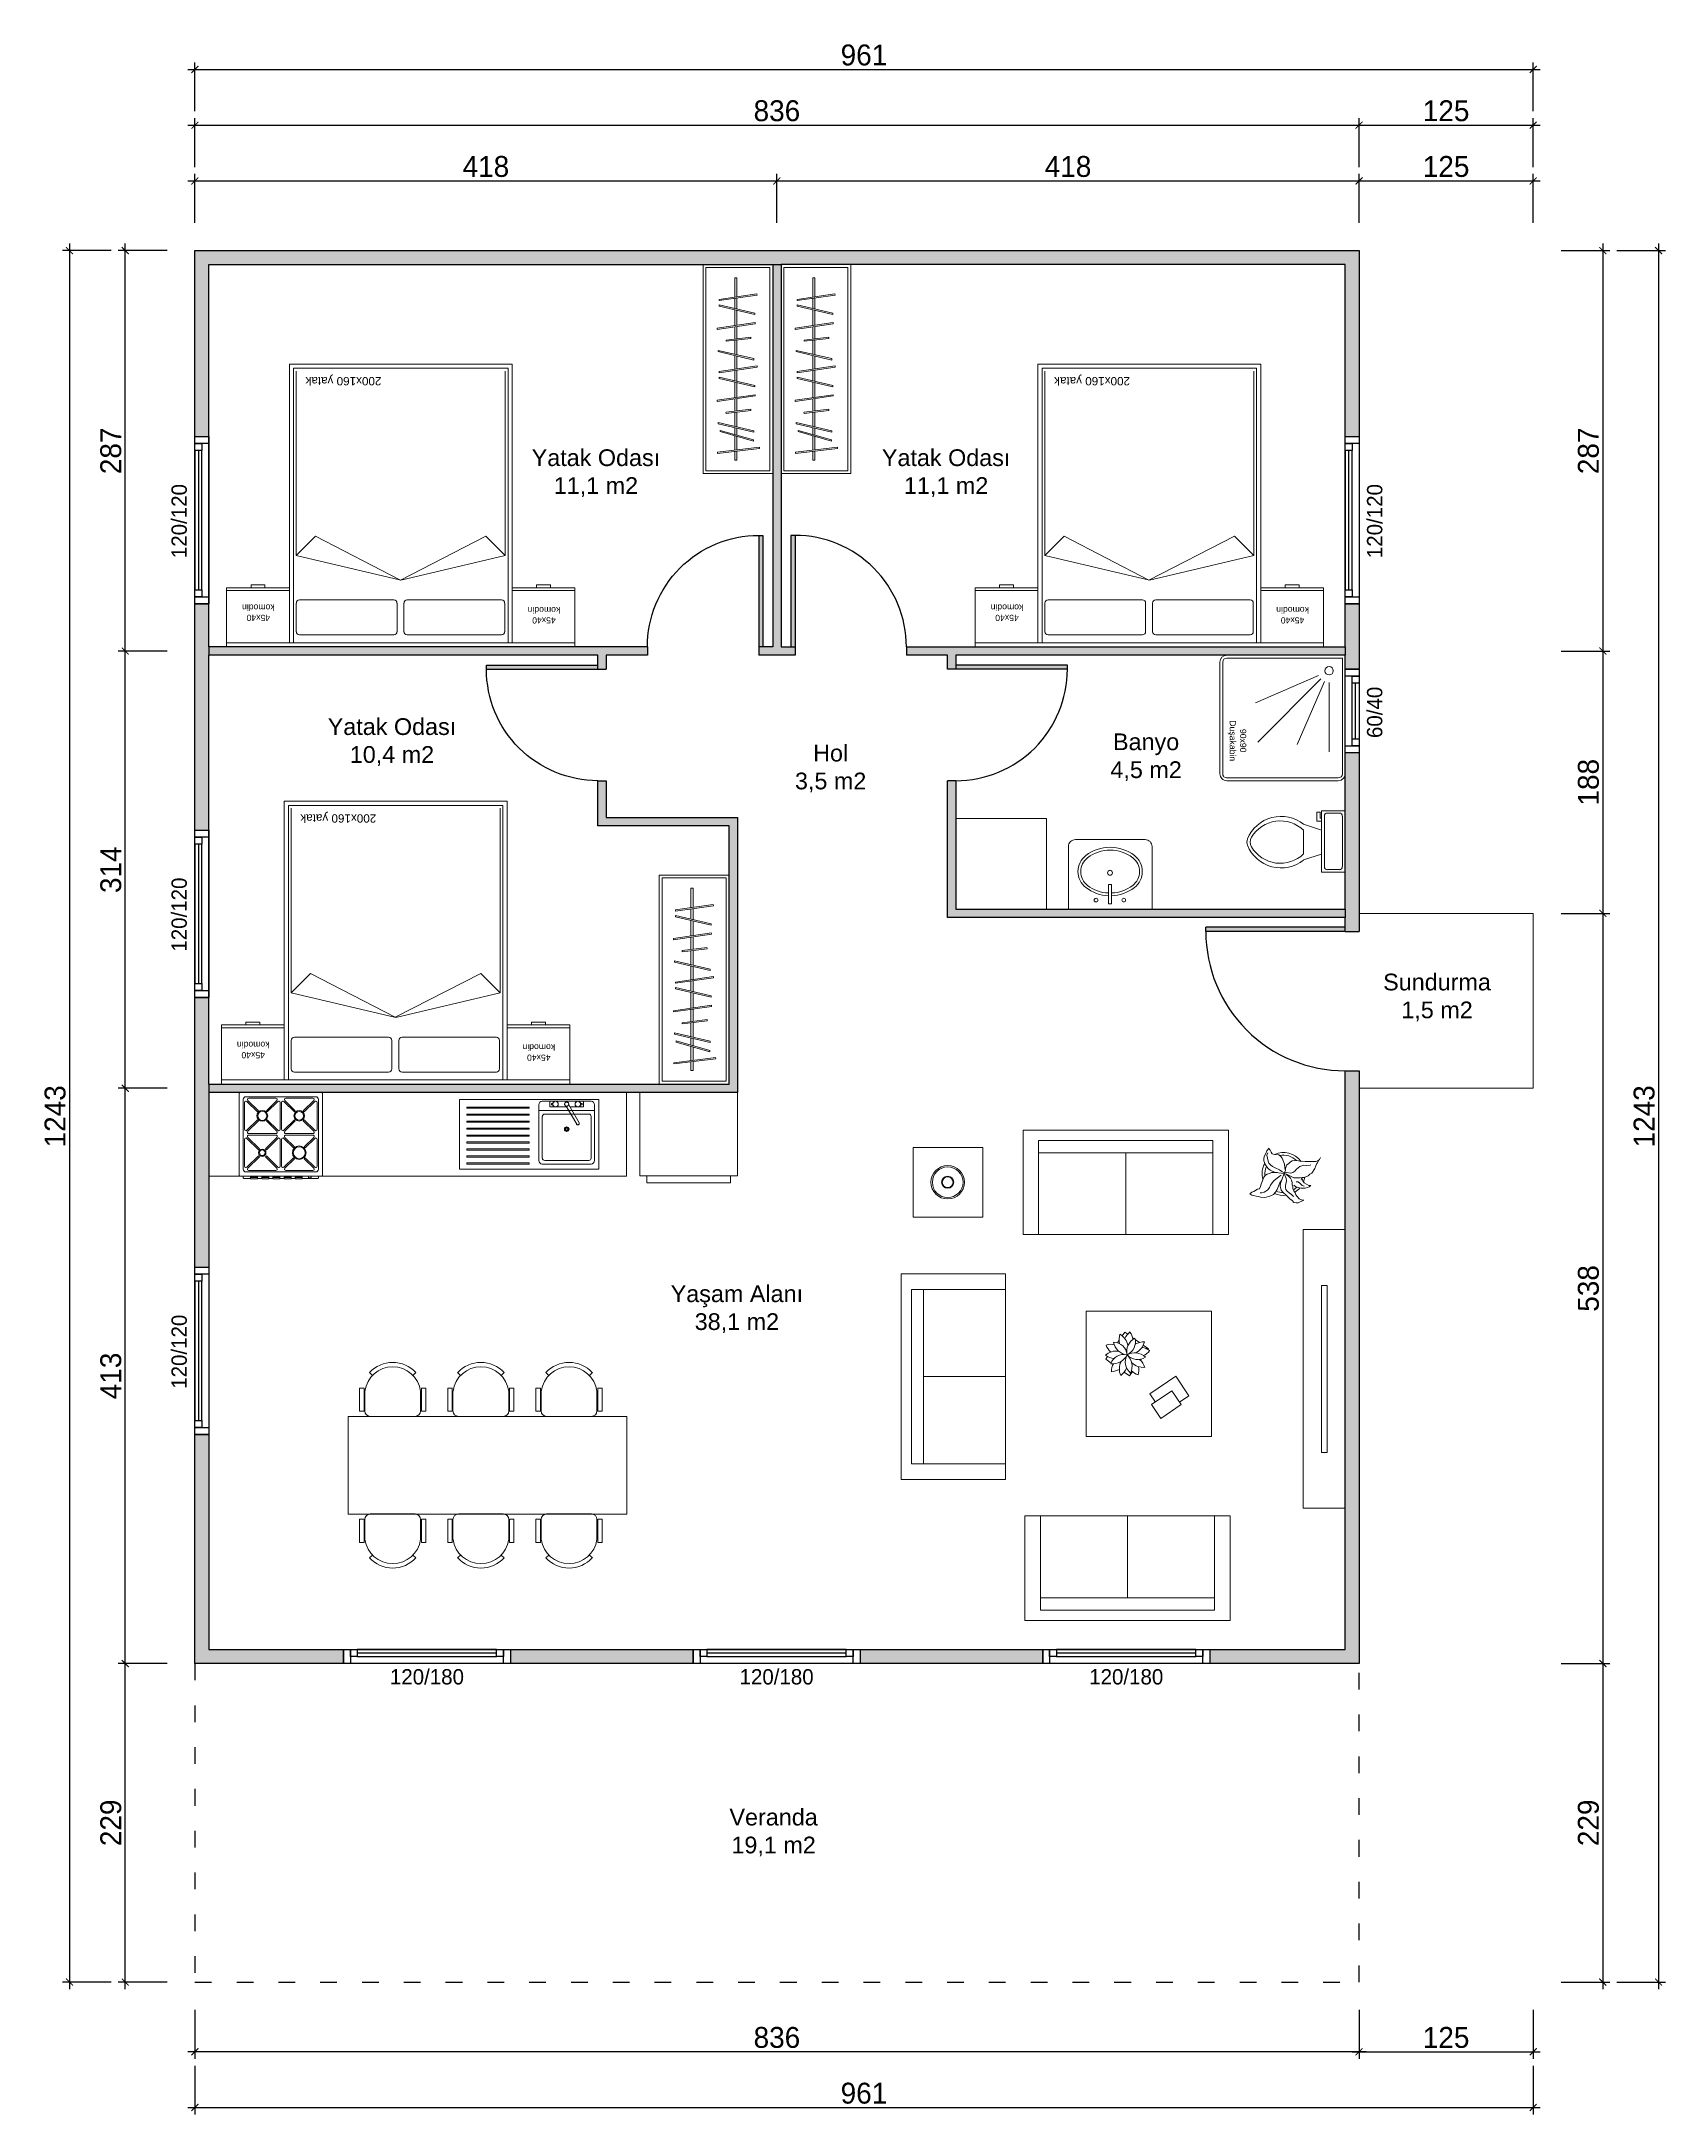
# Model space of a CAD drawing. Header units: inches. Extents: x 321 to 21697, y 7 to 6462.
# Drawn here: x 14413 to 15579, y 382 to 1870 of the extents above; entities that cross this region are included whole.
import ezdxf

# ---------------------------------------------------------------- set-up
doc = ezdxf.new("R2010")
doc.units = ezdxf.units.IN
doc.header["$MEASUREMENT"] = 0
doc.linetypes.add('ACAD_ISO03W100', pattern=[30, 12, -18])
doc.layers.add('Kapı', color=154, linetype='Continuous', true_color=0x0c4697)
for name, color, linetype in [('Pencere', 141, 'Continuous'), ('TARAMA_0.09_gkhn', 7, 'Continuous'), ('Veranda', 31, 'Continuous')]:
    doc.layers.add(name, color=color, linetype=linetype)
doc.layers.add('tefris', color=8, linetype='Continuous', lineweight=5)
doc.layers.add('tefriş', color=8, linetype='Continuous', lineweight=0)
doc.styles.add('DIŞ ÖLÇÜ', font='FRAMDCN.TTF', dxfattribs={"height": 15})
doc.styles.get("Standard").update_dxf_attribs({"font": 'arial.ttf'})
doc.dimstyles.new('YAZI STİLİ', dxfattribs={"dimscale": 0.5, "dimtxt": 15, "dimasz": 10, "dimexe": 10, "dimexo": 10, "dimgap": 5, "dimtad": 1, "dimdec": 0, "dimtxsty": 'DIŞ ÖLÇÜ', "dimblk": 'ARCHTICK', "dimcen": 2.5, "dimdle": 10, "dimadec": 0, "dimazin": 0, "dimtfac": 1, "dimtdec": 0, "dimtix": 1, "dimtmove": 0, "dimatfit": 3, "dimldrblk": 'ARCHTICK', "dimfxl": 60, "dimfxlon": 1, "dimlwd": -1, "dimlwe": -1, "dimarcsym": 0})

msp = doc.modelspace()

# ---------------------------------------------------------------- texts
for s, width, insert, char_height, attachment_point in [('\\pxqc;Yatak Odası\\P11,1 m2', 160.844, (14891.3, 1577), 12, 3), ('\\pxqc;Yatak Odası\\P11,1 m2', 160.844, (15142.7, 1577), 12, 3), ('\\pxqc;Yatak Odası\\P10,4 m2', 160.844, (14744.9, 1384), 12, 3), ('\\pxqc;Banyo\\P4,5 m2', 69.133, (15240.4, 1373.1), 12, 3), ('\\pxqc;Hol\\P3,5 m2', 160.844, (15059.8, 1365), 12, 3), ('\\pxqc;Sundurma\\P1,5 m2', 160.844, (15495.1, 1200.7), 12, 3), ('\\pxqc;Yaşam Alanı\\P38,1 m2', 160.844, (14992.5, 977), 12, 3), ('{\\fFranklin Gothic Medium Cond|b0|i0|c0|p34;1\\fFranklin Gothic Medium Cond|b0|i0|c162|p34;2\\fFranklin Gothic Medium Cond|b0|i0|c0|p34;0/1\\fFranklin Gothic Medium Cond|b0|i0|c162|p34;8\\fFranklin Gothic Medium Cond|b0|i0|c0|p34;0}', 54.288, (14663, 701.6), 11, 1), ('{\\fFranklin Gothic Medium Cond|b0|i0|c0|p34;1\\fFranklin Gothic Medium Cond|b0|i0|c162|p34;2\\fFranklin Gothic Medium Cond|b0|i0|c0|p34;0/1\\fFranklin Gothic Medium Cond|b0|i0|c162|p34;8\\fFranklin Gothic Medium Cond|b0|i0|c0|p34;0}', 54.288, (14914, 701.6), 11, 1), ('{\\fFranklin Gothic Medium Cond|b0|i0|c0|p34;1\\fFranklin Gothic Medium Cond|b0|i0|c162|p34;2\\fFranklin Gothic Medium Cond|b0|i0|c0|p34;0/1\\fFranklin Gothic Medium Cond|b0|i0|c162|p34;8\\fFranklin Gothic Medium Cond|b0|i0|c0|p34;0}', 54.288, (15165, 701.6), 11, 1), ('\\pxqc;Veranda \\P19,1 m2', 69.133, (14973, 601.4), 12, 3)]:
    msp.add_mtext_dynamic_manual_height_columns(s, width=width, gutter_width=12.5, heights=[0], dxfattribs=dict(insert=insert, char_height=char_height, attachment_point=attachment_point))
at = {"char_height": 11, "attachment_point": 1, "rotation": 90}
for s, insert in [('{\\fFranklin Gothic Medium Cond|b0|i0|c0|p34;1\\fFranklin Gothic Medium Cond|b0|i0|c162|p34;2\\fFranklin Gothic Medium Cond|b0|i0|c0|p34;0/1\\fFranklin Gothic Medium Cond|b0|i0|c162|p34;2\\fFranklin Gothic Medium Cond|b0|i0|c0|p34;0}', (14506.2, 1498.9)), ('{\\fFranklin Gothic Medium Cond|b0|i0|c0|p34;1\\fFranklin Gothic Medium Cond|b0|i0|c162|p34;2\\fFranklin Gothic Medium Cond|b0|i0|c0|p34;0/1\\fFranklin Gothic Medium Cond|b0|i0|c162|p34;2\\fFranklin Gothic Medium Cond|b0|i0|c0|p34;0}', (15364.4, 1498.9)), ('{\\fFranklin Gothic Medium Cond|b0|i0|c162|p34;60/40}', (15364.4, 1369.8)), ('{\\fFranklin Gothic Medium Cond|b0|i0|c0|p34;1\\fFranklin Gothic Medium Cond|b0|i0|c162|p34;2\\fFranklin Gothic Medium Cond|b0|i0|c0|p34;0/1\\fFranklin Gothic Medium Cond|b0|i0|c162|p34;2\\fFranklin Gothic Medium Cond|b0|i0|c0|p34;0}', (14506.2, 1216.5)), ('{\\fFranklin Gothic Medium Cond|b0|i0|c0|p34;1\\fFranklin Gothic Medium Cond|b0|i0|c162|p34;2\\fFranklin Gothic Medium Cond|b0|i0|c0|p34;0/1\\fFranklin Gothic Medium Cond|b0|i0|c162|p34;2\\fFranklin Gothic Medium Cond|b0|i0|c0|p34;0}', (14506.2, 902.8))]:
    msp.add_mtext_dynamic_manual_height_columns(s, width=54.288, gutter_width=12.5, heights=[0], dxfattribs=dict(at, insert=insert))

# ---------------------------------------------------------------- blocks, each defined once
blk = doc.blocks.new('_ArchTick')
at = {"color": 0, "linetype": 'ByBlock', "const_width": 0.15}
blk.add_lwpolyline([(-0.5, -0.5), (0.5, 0.5)], dxfattribs=at)
blk = doc.blocks.new('*D534')
at = {"color": 0, "transparency": 16777216}
for p, q in [((14523, 1739.6), (14523, 1774.6)), ((14940.8, 1739.6), (14940.8, 1774.6)), ((14518, 1769.6), (14945.8, 1769.6))]:
    blk.add_line(p, q, dxfattribs=at)
at = {"layer": 'Defpoints', "color": 0, "transparency": 16777216}
for p in [(14940.8, 1769.6), (14523, 1719.6), (14940.8, 1709.6)]:
    blk.add_point(p, dxfattribs=at)
at = {"color": 0, "transparency": 16777216, "xscale": 5, "yscale": 5, "zscale": 5, "rotation": 180}
blk.add_blockref('_ArchTick', (14523, 1769.6), dxfattribs=at)
at = {"color": 0, "transparency": 16777216, "xscale": 5, "yscale": 5, "zscale": 5}
blk.add_blockref('_ArchTick', (14940.8, 1769.6), dxfattribs=at)
at = {"color": 0, "transparency": 16777216, "insert": (14731.9, 1779.9), "char_height": 15, "attachment_point": 5, "style": 'DIŞ ÖLÇÜ'}
blk.add_mtext('418', dxfattribs=at)
blk = doc.blocks.new('*D535')
at = {"color": 0, "transparency": 16777216}
for p, q in [((14940.8, 1739.6), (14940.8, 1774.6)), ((15358.7, 1739.6), (15358.7, 1774.6)), ((14935.8, 1769.6), (15363.7, 1769.6))]:
    blk.add_line(p, q, dxfattribs=at)
at = {"layer": 'Defpoints', "color": 0, "transparency": 16777216}
for p in [(15358.7, 1769.6), (15358.7, 1719.6), (14940.8, 1709.6)]:
    blk.add_point(p, dxfattribs=at)
at = {"color": 0, "transparency": 16777216, "xscale": 5, "yscale": 5, "zscale": 5, "rotation": 180}
blk.add_blockref('_ArchTick', (14940.8, 1769.6), dxfattribs=at)
at = {"color": 0, "transparency": 16777216, "xscale": 5, "yscale": 5, "zscale": 5}
blk.add_blockref('_ArchTick', (15358.7, 1769.6), dxfattribs=at)
at = {"color": 0, "transparency": 16777216, "insert": (15149.8, 1779.9), "char_height": 15, "attachment_point": 5, "style": 'DIŞ ÖLÇÜ'}
blk.add_mtext('418', dxfattribs=at)
blk = doc.blocks.new('*D536')
at = {"color": 0, "transparency": 16777216}
for p, q in [((15358.7, 1739.6), (15358.7, 1774.6)), ((15483.7, 1739.6), (15483.7, 1774.6)), ((15353.7, 1769.6), (15488.7, 1769.6))]:
    blk.add_line(p, q, dxfattribs=at)
at = {"layer": 'Defpoints', "color": 0, "transparency": 16777216}
for p in [(15483.7, 1769.6), (15358.7, 1719.6), (15483.7, 1244)]:
    blk.add_point(p, dxfattribs=at)
at = {"color": 0, "transparency": 16777216, "xscale": 5, "yscale": 5, "zscale": 5, "rotation": 180}
blk.add_blockref('_ArchTick', (15358.7, 1769.6), dxfattribs=at)
at = {"color": 0, "transparency": 16777216, "xscale": 5, "yscale": 5, "zscale": 5}
blk.add_blockref('_ArchTick', (15483.7, 1769.6), dxfattribs=at)
at = {"color": 0, "transparency": 16777216, "insert": (15421.2, 1779.9), "char_height": 15, "attachment_point": 5, "style": 'DIŞ ÖLÇÜ'}
blk.add_mtext('125', dxfattribs=at)
blk = doc.blocks.new('*D537')
at = {"color": 0, "transparency": 16777216}
for p, q in [((15503.7, 1719.6), (15538.7, 1719.6)), ((15533.7, 1724.6), (15533.7, 1427.2)), ((15503.7, 1432.2), (15538.7, 1432.2))]:
    blk.add_line(p, q, dxfattribs=at)
at = {"layer": 'Defpoints', "color": 0, "transparency": 16777216}
for p in [(15358.7, 1719.6), (15348.7, 1432.2), (15533.7, 1432.2)]:
    blk.add_point(p, dxfattribs=at)
at = {"color": 0, "transparency": 16777216, "xscale": 5, "yscale": 5, "zscale": 5}
for p, rotation in [((15533.7, 1719.6), 90), ((15533.7, 1432.2), 270)]:
    blk.add_blockref('_ArchTick', p, dxfattribs=dict(at, rotation=rotation))
at = {"color": 0, "transparency": 16777216, "insert": (15523.4, 1575.9), "char_height": 15, "attachment_point": 5, "rotation": 90, "style": 'DIŞ ÖLÇÜ'}
blk.add_mtext('287', dxfattribs=at)
blk = doc.blocks.new('*D538')
at = {"color": 0, "transparency": 16777216}
for p, q in [((15503.7, 1432.2), (15538.7, 1432.2)), ((15533.7, 1437.2), (15533.7, 1239)), ((15503.7, 1244), (15538.7, 1244))]:
    blk.add_line(p, q, dxfattribs=at)
at = {"layer": 'Defpoints', "color": 0, "transparency": 16777216}
for p in [(15348.7, 1432.2), (15348.7, 1244), (15533.7, 1244)]:
    blk.add_point(p, dxfattribs=at)
at = {"color": 0, "transparency": 16777216, "xscale": 5, "yscale": 5, "zscale": 5}
for p, rotation in [((15533.7, 1432.2), 90), ((15533.7, 1244), 270)]:
    blk.add_blockref('_ArchTick', p, dxfattribs=dict(at, rotation=rotation))
at = {"color": 0, "transparency": 16777216, "insert": (15523.4, 1338.1), "char_height": 15, "attachment_point": 5, "rotation": 90, "style": 'DIŞ ÖLÇÜ'}
blk.add_mtext('188', dxfattribs=at)
blk = doc.blocks.new('*D539')
at = {"color": 0, "transparency": 16777216}
for p, q in [((15503.7, 1244), (15538.7, 1244)), ((15533.7, 1249), (15533.7, 700.6)), ((15503.7, 705.6), (15538.7, 705.6))]:
    blk.add_line(p, q, dxfattribs=at)
at = {"layer": 'Defpoints', "color": 0, "transparency": 16777216}
for p in [(15348.7, 1244), (15358.7, 705.6), (15533.7, 705.6)]:
    blk.add_point(p, dxfattribs=at)
at = {"color": 0, "transparency": 16777216, "xscale": 5, "yscale": 5, "zscale": 5}
for p, rotation in [((15533.7, 1244), 90), ((15533.7, 705.6), 270)]:
    blk.add_blockref('_ArchTick', p, dxfattribs=dict(at, rotation=rotation))
at = {"color": 0, "transparency": 16777216, "insert": (15523.4, 974.8), "char_height": 15, "attachment_point": 5, "rotation": 90, "style": 'DIŞ ÖLÇÜ'}
blk.add_mtext('538', dxfattribs=at)
blk = doc.blocks.new('*D540')
at = {"color": 0, "transparency": 16777216}
for p, q in [((15503.7, 705.6), (15538.7, 705.6)), ((15533.7, 710.6), (15533.7, 472)), ((15503.7, 477), (15538.7, 477))]:
    blk.add_line(p, q, dxfattribs=at)
at = {"layer": 'Defpoints', "color": 0, "transparency": 16777216}
for p in [(15358.7, 705.6), (15358.7, 477), (15533.7, 477)]:
    blk.add_point(p, dxfattribs=at)
at = {"color": 0, "transparency": 16777216, "xscale": 5, "yscale": 5, "zscale": 5}
for p, rotation in [((15533.7, 705.6), 90), ((15533.7, 477), 270)]:
    blk.add_blockref('_ArchTick', p, dxfattribs=dict(at, rotation=rotation))
at = {"color": 0, "transparency": 16777216, "insert": (15523.4, 591.3), "char_height": 15, "attachment_point": 5, "rotation": 90, "style": 'DIŞ ÖLÇÜ'}
blk.add_mtext('229', dxfattribs=at)
blk = doc.blocks.new('*D541')
at = {"color": 0, "transparency": 16777216}
for p, q in [((14523, 457), (14523, 422)), ((15358.7, 457), (15358.7, 422)), ((15363.7, 427), (14518, 427))]:
    blk.add_line(p, q, dxfattribs=at)
at = {"layer": 'Defpoints', "color": 0, "transparency": 16777216}
for p in [(14523, 477), (15358.7, 477), (14523, 427)]:
    blk.add_point(p, dxfattribs=at)
at = {"color": 0, "transparency": 16777216, "xscale": 5, "yscale": 5, "zscale": 5, "rotation": 180}
blk.add_blockref('_ArchTick', (14523, 427), dxfattribs=at)
at = {"color": 0, "transparency": 16777216, "xscale": 5, "yscale": 5, "zscale": 5}
blk.add_blockref('_ArchTick', (15358.7, 427), dxfattribs=at)
at = {"color": 0, "transparency": 16777216, "insert": (14940.8, 437.2), "char_height": 15, "attachment_point": 5, "style": 'DIŞ ÖLÇÜ'}
blk.add_mtext('836', dxfattribs=at)
blk = doc.blocks.new('*D542')
at = {"color": 0, "transparency": 16777216}
for p, q in [((14503, 705.6), (14468, 705.6)), ((14473, 472), (14473, 710.6)), ((14503, 477), (14468, 477))]:
    blk.add_line(p, q, dxfattribs=at)
at = {"layer": 'Defpoints', "color": 0, "transparency": 16777216}
for p in [(14473, 705.6), (14523, 705.6), (14523, 477)]:
    blk.add_point(p, dxfattribs=at)
at = {"color": 0, "transparency": 16777216, "xscale": 5, "yscale": 5, "zscale": 5}
for p, rotation in [((14473, 705.6), 90), ((14473, 477), 270)]:
    blk.add_blockref('_ArchTick', p, dxfattribs=dict(at, rotation=rotation))
at = {"color": 0, "transparency": 16777216, "insert": (14462.7, 591.3), "char_height": 15, "attachment_point": 5, "rotation": 90, "style": 'DIŞ ÖLÇÜ'}
blk.add_mtext('229', dxfattribs=at)
blk = doc.blocks.new('*D543')
at = {"color": 0, "transparency": 16777216}
for p, q in [((14503, 1118.5), (14468, 1118.5)), ((14473, 700.6), (14473, 1123.5)), ((14503, 705.6), (14468, 705.6))]:
    blk.add_line(p, q, dxfattribs=at)
at = {"layer": 'Defpoints', "color": 0, "transparency": 16777216}
for p in [(14473, 1118.5), (14533, 1118.5), (14523, 705.6)]:
    blk.add_point(p, dxfattribs=at)
at = {"color": 0, "transparency": 16777216, "xscale": 5, "yscale": 5, "zscale": 5}
for p, rotation in [((14473, 1118.5), 90), ((14473, 705.6), 270)]:
    blk.add_blockref('_ArchTick', p, dxfattribs=dict(at, rotation=rotation))
at = {"color": 0, "transparency": 16777216, "insert": (14462.7, 912), "char_height": 15, "attachment_point": 5, "rotation": 90, "style": 'DIŞ ÖLÇÜ'}
blk.add_mtext('413', dxfattribs=at)
blk = doc.blocks.new('*D544')
at = {"color": 0, "transparency": 16777216}
for p, q in [((14503, 1432.2), (14468, 1432.2)), ((14473, 1113.5), (14473, 1437.2)), ((14503, 1118.5), (14468, 1118.5))]:
    blk.add_line(p, q, dxfattribs=at)
at = {"layer": 'Defpoints', "color": 0, "transparency": 16777216}
for p in [(14473, 1432.2), (14533, 1432.2), (14533, 1118.5)]:
    blk.add_point(p, dxfattribs=at)
at = {"color": 0, "transparency": 16777216, "xscale": 5, "yscale": 5, "zscale": 5}
for p, rotation in [((14473, 1432.2), 90), ((14473, 1118.5), 270)]:
    blk.add_blockref('_ArchTick', p, dxfattribs=dict(at, rotation=rotation))
at = {"color": 0, "transparency": 16777216, "insert": (14462.7, 1275.3), "char_height": 15, "attachment_point": 5, "rotation": 90, "style": 'DIŞ ÖLÇÜ'}
blk.add_mtext('314', dxfattribs=at)
blk = doc.blocks.new('*D545')
at = {"color": 0, "transparency": 16777216}
for p, q in [((14503, 1719.6), (14468, 1719.6)), ((14473, 1427.2), (14473, 1724.6)), ((14503, 1432.2), (14468, 1432.2))]:
    blk.add_line(p, q, dxfattribs=at)
at = {"layer": 'Defpoints', "color": 0, "transparency": 16777216}
for p in [(14473, 1719.6), (14523, 1719.6), (14533, 1432.2)]:
    blk.add_point(p, dxfattribs=at)
at = {"color": 0, "transparency": 16777216, "xscale": 5, "yscale": 5, "zscale": 5}
for p, rotation in [((14473, 1719.6), 90), ((14473, 1432.2), 270)]:
    blk.add_blockref('_ArchTick', p, dxfattribs=dict(at, rotation=rotation))
at = {"color": 0, "transparency": 16777216, "insert": (14462.7, 1575.9), "char_height": 15, "attachment_point": 5, "rotation": 90, "style": 'DIŞ ÖLÇÜ'}
blk.add_mtext('287', dxfattribs=at)
blk = doc.blocks.new('*D390')
at = {"color": 0, "transparency": 16777216}
for p, q in [((14518, 1809.6), (15363.7, 1809.6)), ((14523, 1779.6), (14523, 1814.6)), ((15358.7, 1779.6), (15358.7, 1814.6))]:
    blk.add_line(p, q, dxfattribs=at)
at = {"layer": 'Defpoints', "color": 0, "transparency": 16777216}
for p in [(15358.7, 1809.6), (14523, 1719.6), (15358.7, 1719.6)]:
    blk.add_point(p, dxfattribs=at)
at = {"color": 0, "transparency": 16777216, "xscale": 5, "yscale": 5, "zscale": 5, "rotation": 180}
blk.add_blockref('_ArchTick', (14523, 1809.6), dxfattribs=at)
at = {"color": 0, "transparency": 16777216, "xscale": 5, "yscale": 5, "zscale": 5}
blk.add_blockref('_ArchTick', (15358.7, 1809.6), dxfattribs=at)
at = {"color": 0, "transparency": 16777216, "insert": (14940.8, 1819.9), "char_height": 15, "attachment_point": 5, "style": 'DIŞ ÖLÇÜ'}
blk.add_mtext('836', dxfattribs=at)
blk = doc.blocks.new('*D546')
at = {"color": 0, "transparency": 16777216}
for p, q in [((14463, 1719.6), (14428, 1719.6)), ((14433, 1724.6), (14433, 472)), ((14463, 477), (14428, 477))]:
    blk.add_line(p, q, dxfattribs=at)
at = {"layer": 'Defpoints', "color": 0, "transparency": 16777216}
for p in [(14523, 1719.6), (14433, 477), (14523, 477)]:
    blk.add_point(p, dxfattribs=at)
at = {"color": 0, "transparency": 16777216, "xscale": 5, "yscale": 5, "zscale": 5}
for p, rotation in [((14433, 1719.6), 90), ((14433, 477), 270)]:
    blk.add_blockref('_ArchTick', p, dxfattribs=dict(at, rotation=rotation))
at = {"color": 0, "transparency": 16777216, "insert": (14422.7, 1098.3), "char_height": 15, "attachment_point": 5, "rotation": 90, "style": 'DIŞ ÖLÇÜ'}
blk.add_mtext('1243', dxfattribs=at)
blk = doc.blocks.new('*D391')
at = {"color": 0, "transparency": 16777216}
for p, q in [((15543.7, 1719.6), (15578.7, 1719.6)), ((15573.7, 1724.6), (15573.7, 472)), ((15543.7, 477), (15578.7, 477))]:
    blk.add_line(p, q, dxfattribs=at)
at = {"layer": 'Defpoints', "color": 0, "transparency": 16777216}
for p in [(15358.7, 1719.6), (15358.7, 477), (15573.7, 477)]:
    blk.add_point(p, dxfattribs=at)
at = {"color": 0, "transparency": 16777216, "xscale": 5, "yscale": 5, "zscale": 5}
for p, rotation in [((15573.7, 1719.6), 90), ((15573.7, 477), 270)]:
    blk.add_blockref('_ArchTick', p, dxfattribs=dict(at, rotation=rotation))
at = {"color": 0, "transparency": 16777216, "insert": (15563.4, 1098.3), "char_height": 15, "attachment_point": 5, "rotation": 90, "style": 'DIŞ ÖLÇÜ'}
blk.add_mtext('1243', dxfattribs=at)
blk = doc.blocks.new('*D547')
at = {"color": 0, "transparency": 16777216}
for p, q in [((15358.7, 457), (15358.7, 422)), ((15483.7, 457), (15483.7, 422)), ((15353.7, 427), (15488.7, 427))]:
    blk.add_line(p, q, dxfattribs=at)
at = {"layer": 'Defpoints', "color": 0, "transparency": 16777216}
for p in [(15483.7, 1118.5), (15358.7, 483.2), (15483.7, 427)]:
    blk.add_point(p, dxfattribs=at)
at = {"color": 0, "transparency": 16777216, "xscale": 5, "yscale": 5, "zscale": 5, "rotation": 180}
blk.add_blockref('_ArchTick', (15358.7, 427), dxfattribs=at)
at = {"color": 0, "transparency": 16777216, "xscale": 5, "yscale": 5, "zscale": 5}
blk.add_blockref('_ArchTick', (15483.7, 427), dxfattribs=at)
at = {"color": 0, "transparency": 16777216, "insert": (15421.2, 437.2), "char_height": 15, "attachment_point": 5, "style": 'DIŞ ÖLÇÜ'}
blk.add_mtext('125', dxfattribs=at)
blk = doc.blocks.new('*D392')
at = {"color": 0, "transparency": 16777216}
for p, q in [((14523, 417), (14523, 382)), ((15483.7, 417), (15483.7, 382)), ((14518, 387), (15488.7, 387))]:
    blk.add_line(p, q, dxfattribs=at)
at = {"layer": 'Defpoints', "color": 0, "transparency": 16777216}
for p in [(15483.7, 1118.5), (14523, 477), (15483.7, 387)]:
    blk.add_point(p, dxfattribs=at)
at = {"color": 0, "transparency": 16777216, "xscale": 5, "yscale": 5, "zscale": 5, "rotation": 180}
blk.add_blockref('_ArchTick', (14523, 387), dxfattribs=at)
at = {"color": 0, "transparency": 16777216, "xscale": 5, "yscale": 5, "zscale": 5}
blk.add_blockref('_ArchTick', (15483.7, 387), dxfattribs=at)
at = {"color": 0, "transparency": 16777216, "insert": (15003.3, 397.2), "char_height": 15, "attachment_point": 5, "style": 'DIŞ ÖLÇÜ'}
blk.add_mtext('961', dxfattribs=at)
blk = doc.blocks.new('*D393')
at = {"color": 0, "transparency": 16777216}
for p, q in [((14518, 1849.6), (15488.7, 1849.6)), ((14523, 1819.6), (14523, 1854.6)), ((15483.7, 1819.6), (15483.7, 1854.6))]:
    blk.add_line(p, q, dxfattribs=at)
at = {"layer": 'Defpoints', "color": 0, "transparency": 16777216}
for p in [(15483.7, 1849.6), (14523, 1759.6), (15483.7, 1284)]:
    blk.add_point(p, dxfattribs=at)
at = {"color": 0, "transparency": 16777216, "xscale": 5, "yscale": 5, "zscale": 5, "rotation": 180}
blk.add_blockref('_ArchTick', (14523, 1849.6), dxfattribs=at)
at = {"color": 0, "transparency": 16777216, "xscale": 5, "yscale": 5, "zscale": 5}
blk.add_blockref('_ArchTick', (15483.7, 1849.6), dxfattribs=at)
at = {"color": 0, "transparency": 16777216, "insert": (15003.3, 1859.9), "char_height": 15, "attachment_point": 5, "style": 'DIŞ ÖLÇÜ'}
blk.add_mtext('961', dxfattribs=at)
blk = doc.blocks.new('*D394')
at = {"color": 0, "transparency": 16777216}
for p, q in [((15353.7, 1809.6), (15488.7, 1809.6)), ((15358.7, 1779.6), (15358.7, 1814.6)), ((15483.7, 1779.6), (15483.7, 1814.6))]:
    blk.add_line(p, q, dxfattribs=at)
at = {"layer": 'Defpoints', "color": 0, "transparency": 16777216}
for p in [(15483.7, 1809.6), (15358.7, 1759.6), (15483.7, 1284)]:
    blk.add_point(p, dxfattribs=at)
at = {"color": 0, "transparency": 16777216, "xscale": 5, "yscale": 5, "zscale": 5, "rotation": 180}
blk.add_blockref('_ArchTick', (15358.7, 1809.6), dxfattribs=at)
at = {"color": 0, "transparency": 16777216, "xscale": 5, "yscale": 5, "zscale": 5}
blk.add_blockref('_ArchTick', (15483.7, 1809.6), dxfattribs=at)
at = {"color": 0, "transparency": 16777216, "insert": (15421.2, 1819.9), "char_height": 15, "attachment_point": 5, "style": 'DIŞ ÖLÇÜ'}
blk.add_mtext('125', dxfattribs=at)
blk = doc.blocks.new('rddgfs')
at = {"layer": 'tefris'}
for p, q in [((16696.3, 2846.7), (16696.3, 2867.2)), ((16698.6, 2869.4), (16766.3, 2869.4)), ((16768.6, 2867.2), (16768.6, 2846.7)), ((16773.6, 2846.7), (16773.6, 2867.2)), ((16775.9, 2869.4), (16843.6, 2869.4)), ((16845.9, 2867.2), (16845.9, 2846.7)), ((16766.3, 2844.4), (16698.6, 2844.4)), ((16843.6, 2844.4), (16775.9, 2844.4)), ((16668.4, 2833.6), (16663.4, 2833.6)), ((16695.9, 2812.6), (16770.8, 2830.2)), ((16709.8, 2798.7), (16771.2, 2830.1)), ((16770.8, 2830.2), (16845.9, 2812.6)), ((16771.2, 2830.1), (16832, 2798.7)), ((16873.4, 2833.6), (16868.4, 2833.6)), ((16695.9, 2812.6), (16709.8, 2798.7)), ((16695.9, 2680.1), (16695.9, 2812.6)), ((16832, 2798.7), (16845.9, 2812.5)), ((16845.9, 2812.5), (16845.9, 2680.1))]:
    blk.add_line(p, q, dxfattribs=at)
for points in [[(16895.9, 2875.1), (16645.9, 2875.1), (16645.9, 2878.1), (16895.9, 2878.1)], [(16850.9, 2675.1), (16690.9, 2675.1), (16690.9, 2875.1), (16850.9, 2875.1)]]:
    blk.add_lwpolyline(points, close=True, dxfattribs=at)
for points in [[(16690.9, 2875.1), (16645.9, 2875.1), (16645.9, 2837.6), (16690.9, 2837.6), (16690.9, 2875.1)], [(16850.9, 2875.1), (16850.9, 2675.1), (16690.9, 2675.1), (16690.9, 2875.1)], [(16847.9, 2875.1), (16847.9, 2678.1), (16693.9, 2678.1), (16693.9, 2875.1)], [(16895.9, 2875.1), (16850.9, 2875.1), (16850.9, 2837.6), (16895.9, 2837.6), (16895.9, 2875.1)], [(16645.9, 2837.6), (16645.9, 2835.6), (16690.9, 2835.6), (16690.9, 2837.6)], [(16663.4, 2833.6), (16663.4, 2835.6)], [(16668.4, 2833.6), (16673.4, 2833.6), (16673.4, 2835.6)], [(16850.9, 2837.6), (16850.9, 2835.6), (16895.9, 2835.6), (16895.9, 2837.6)], [(16868.4, 2833.6), (16868.4, 2835.6)], [(16873.4, 2833.6), (16878.4, 2833.6), (16878.4, 2835.6)]]:
    blk.add_lwpolyline(points, dxfattribs=at)
for centre, start, end in [((16698.6, 2867.2), 90, 180), ((16766.3, 2867.2), 0, 90), ((16775.9, 2867.2), 90, 180), ((16843.6, 2867.2), 0, 90), ((16698.6, 2846.7), 180, 270), ((16766.3, 2846.7), 270, 0), ((16775.9, 2846.7), 180, 270), ((16843.6, 2846.7), 270, 0)]:
    blk.add_arc(centre, 2.27, start, end, dxfattribs=at)
at = {"attachment_point": 3}
for s, width, gutter_width, insert, char_height in [('\\pxqc;45x40 \\Pkomodin', 71.144, 9.25, (16703.7, 2861.3), 4.442), ('\\pxqc;45x40 \\Pkomodin', 71.144, 9.25, (16908.7, 2859.5), 4.442), ('\\pxqc;200x160 yatak', 96.096, 12.5, (16860.1, 2690.4), 6)]:
    blk.add_mtext_dynamic_manual_height_columns(s, width=width, gutter_width=gutter_width, heights=[0], dxfattribs=dict(at, insert=insert, char_height=char_height))
blk = doc.blocks.new('ty2jty12hntgh2')
at = {"layer": 'Pencere'}
for p, q in [((7806.7, 5115.6), (7806.7, 5225.6)), ((7811.7, 5220.6), (7811.7, 5120.6)), ((7814.2, 5120.6), (7814.2, 5220.6)), ((7816.7, 5120.6), (7816.7, 5220.6))]:
    blk.add_line(p, q, dxfattribs=at)
for points in [[(7806.7, 5225.6), (7806.7, 5230.6), (7816.7, 5230.6), (7816.7, 5225.6), (7806.7, 5225.6)], [(7816.7, 5220.6), (7811.7, 5220.6), (7811.7, 5225.6), (7816.7, 5225.6), (7816.7, 5220.6)], [(7816.7, 5115.6), (7811.7, 5115.6), (7811.7, 5120.6), (7816.7, 5120.6), (7816.7, 5115.6)], [(7806.7, 5110.6), (7806.7, 5115.6), (7816.7, 5115.6), (7816.7, 5110.6), (7806.7, 5110.6)]]:
    blk.add_lwpolyline(points, dxfattribs=at)
blk = doc.blocks.new('srvsxacszd')
at = {"layer": 'Pencere'}
for p, q in [((25518.7, 1525.5), (25568.7, 1525.5)), ((25523.7, 1520.5), (25563.7, 1520.5)), ((25523.7, 1518), (25563.7, 1518)), ((25563.7, 1515.5), (25523.7, 1515.5))]:
    blk.add_line(p, q, dxfattribs=at)
for points in [[(25513.7, 1525.5), (25518.7, 1525.5), (25518.7, 1515.5), (25513.7, 1515.5), (25513.7, 1525.5)], [(25518.7, 1515.5), (25518.7, 1520.5), (25523.7, 1520.5), (25523.7, 1515.5), (25518.7, 1515.5)], [(25563.7, 1515.5), (25563.7, 1520.5), (25568.7, 1520.5), (25568.7, 1515.5), (25563.7, 1515.5)], [(25568.7, 1525.5), (25573.7, 1525.5), (25573.7, 1515.5), (25568.7, 1515.5), (25568.7, 1525.5)]]:
    blk.add_lwpolyline(points, dxfattribs=at)
blk = doc.blocks.new('esfdad')
at = {"layer": 'tefris', "lineweight": 0, "ltscale": 50}
for p, q in [((8348.4, 990.1), (8347.5, 989.9)), ((8362.3, 988.4), (8361.4, 988.4)), ((8368.9, 988.7), (8368, 988.5)), ((8379.4, 985.5), (8378.5, 985.4)), ((8394.9, 987.6), (8393.9, 987.6)), ((8400.1, 990.1), (8399.2, 990.1)), ((8414.1, 988.4), (8413.2, 988.4)), ((8420.7, 988.7), (8419.8, 988.7)), ((8431.1, 985.5), (8430.2, 985.5)), ((8446.6, 987.6), (8445.7, 987.6)), ((8453.2, 987.5), (8452.3, 987.5)), ((8458.3, 991.7), (8457.4, 991.6)), ((8381.5, 967.7), (8380.6, 967.7)), ((8433.3, 967.7), (8432.4, 967.6)), ((8352.3, 962.8), (8351.4, 962.8)), ((8356.3, 962.8), (8355.4, 962.8)), ((8372.9, 961.4), (8372, 961.4)), ((8388.9, 962), (8388, 962)), ((8404.1, 962.8), (8403.2, 962.8)), ((8408.1, 962.8), (8407.2, 962.8)), ((8424.7, 961.4), (8423.8, 961.4)), ((8440.7, 962), (8439.7, 962)), ((8446.3, 963.4), (8445.4, 963.4)), ((8462, 961.5), (8461.1, 961.5))]:
    blk.add_line(p, q, dxfattribs=at)
at = {"layer": 'tefris', "lineweight": 0}
for p, q in [((8351.4, 962.8), (8347.5, 989.9)), ((8352.3, 962.8), (8348.4, 990.1)), ((8355.4, 962.8), (8361.4, 988.4)), ((8356.3, 962.8), (8362.3, 988.4)), ((8372, 961.4), (8368, 988.7)), ((8372.9, 961.4), (8368.9, 988.7)), ((8380.6, 967.7), (8378.4, 985.5)), ((8381.5, 967.7), (8379.4, 985.5)), ((8388, 962), (8393.9, 987.6)), ((8388.9, 962), (8394.9, 987.6)), ((8403.2, 962.8), (8399.2, 990.1)), ((8404.1, 962.8), (8400.1, 990.1)), ((8407.2, 962.8), (8413.2, 988.4)), ((8408.1, 962.8), (8414.1, 988.4)), ((8423.8, 961.4), (8419.8, 988.7)), ((8424.7, 961.4), (8420.7, 988.7)), ((8432.4, 967.7), (8430.2, 985.5)), ((8433.3, 967.7), (8431.1, 985.5)), ((8439.7, 962), (8445.7, 987.6)), ((8440.7, 962), (8446.6, 987.6)), ((8445.4, 963.4), (8452.3, 987.5)), ((8446.3, 963.4), (8453.2, 987.5)), ((8461.1, 961.5), (8457.4, 991.7)), ((8462, 961.5), (8458.3, 991.7))]:
    blk.add_line(p, q, dxfattribs=at)
at = {"layer": 'tefris'}
for points in [[(8326.4, 951.2), (8476.4, 951.2), (8476.4, 1001.2), (8326.4, 1001.2)], [(8328.4, 953.2), (8474.4, 953.2), (8474.4, 999.2), (8328.4, 999.2)]]:
    blk.add_lwpolyline(points, close=True, dxfattribs=at)
at = {"layer": 'tefris', "lineweight": 0}
for points in [[(8349.6, 975.4), (8335.9, 975.4), (8335.9, 973.9), (8349.8, 973.9)], [(8358.4, 975.4), (8350.5, 975.4)], [(8350.7, 973.9), (8358, 973.9)], [(8358.9, 973.9), (8370.2, 973.9)], [(8369.9, 975.4), (8359.3, 975.4)], [(8379.7, 975.4), (8370.9, 975.4)], [(8371.1, 973.9), (8379.8, 973.9)], [(8391.1, 975.4), (8380.6, 975.4)], [(8380.8, 973.9), (8390.7, 973.9)], [(8391.7, 973.9), (8401.6, 973.9)], [(8401.4, 975.4), (8392, 975.4)], [(8410.2, 975.4), (8402.3, 975.4)], [(8402.5, 973.9), (8409.8, 973.9)], [(8410.7, 973.9), (8421.9, 973.9)], [(8421.7, 975.4), (8411.1, 975.4)], [(8431.4, 975.4), (8422.6, 975.4)], [(8422.9, 973.9), (8431.6, 973.9)], [(8442.9, 975.4), (8432.4, 975.4)], [(8432.5, 973.9), (8442.5, 973.9)], [(8443.4, 973.9), (8448.4, 973.9)], [(8448.9, 975.4), (8443.8, 975.4)], [(8449.4, 973.9), (8459.6, 973.9)], [(8459.4, 975.4), (8449.8, 975.4)], [(8460.5, 973.9), (8466.7, 973.9), (8466.7, 975.4), (8460.3, 975.4)]]:
    blk.add_lwpolyline(points, dxfattribs=at)
blk = doc.blocks.new('ertwerw')
at = {"layer": 'tefris'}
for p, q in [((16906.9, 2793.1), (16906.9, 2878.1)), ((16906.9, 2878.1), (16991.9, 2878.1)), ((16908.9, 2793.1), (16908.9, 2876.1)), ((16908.9, 2876.1), (16991.9, 2876.1)), ((16994.9, 2873.1), (16994.9, 2793.1)), ((16996.9, 2873.1), (16996.9, 2793.1)), ((16991.9, 2790.1), (16911.9, 2790.1)), ((16991.9, 2788.1), (16911.9, 2788.1))]:
    blk.add_line(p, q, dxfattribs=at)
for points in [[(16921.4, 2858.9), (16941, 2813.7)], [(16923.9, 2860.6), (16969.2, 2815.4)], [(16925.7, 2863.2), (16970.9, 2843.5)], [(16926.4, 2866.5), (16976.2, 2866.5)]]:
    blk.add_lwpolyline(points, dxfattribs=at)
blk.add_circle((16918, 2866.5), 3.03, dxfattribs=at)
for centre, radius, start, end in [((16991.9, 2873.1), 5, 0, 90), ((16991.9, 2873.1), 3, 0, 90), ((16911.9, 2793.1), 5, 180, 270), ((16911.9, 2793.1), 3, 180, 270), ((16991.9, 2793.1), 5, 270, 0), ((16991.9, 2793.1), 3, 270, 0)]:
    blk.add_arc(centre, radius, start, end, dxfattribs=at)
at = {"insert": (17003.8, 2807), "char_height": 4.442, "attachment_point": 3}
blk.add_mtext_dynamic_manual_height_columns('\\pxqc;90x90\\PDuşakabin', width=71.144, gutter_width=9.25, heights=[0], dxfattribs=at)
blk = doc.blocks.new('weda')
at = {"layer": 'tefris'}
for p, q in [((8756.5, 1310.2), (8760.8, 1310.2)), ((8756.5, 1308), (8756.5, 1310.2)), ((8760.8, 1310.2), (8760.8, 1311.2)), ((8762.9, 1311.2), (8762.9, 1308)), ((8769.3, 1311.2), (8765.1, 1298.4)), ((8786.5, 1311.2), (8790.7, 1298.4)), ((8797.6, 1315.5), (8797.6, 1324.1)), ((8762.9, 1308), (8756.5, 1308)), ((8786.5, 1298.4), (8769.3, 1298.4))]:
    blk.add_line(p, q, dxfattribs=at)
blk.add_lwpolyline([(8799.4, 1311.2), (8799.4, 1328.2), (8755.4, 1328.2), (8755.4, 1311.2)], close=True, dxfattribs=at)
for points in [[(8795.5, 1326.2), (8759.2, 1326.2)], [(8757, 1324.1), (8757, 1315.5)], [(8759.2, 1313.4), (8795.5, 1313.4)]]:
    blk.add_lwpolyline(points, dxfattribs=at)
for centre, radius, start, end in [((8758.9, 1324.3), 1.89, 81.87, 188.1302), ((8795.8, 1324.3), 1.89, 351.87, 98.1302), ((8758.9, 1315.3), 1.89, 171.87, 278.1302), ((8795.8, 1315.3), 1.89, 261.87, 8.1302), ((8785.4, 1282.2), 26, 141.4692, 247.9715), ((8786.9, 1281.7), 24.2, 136.3678, 238.9469), ((8770.4, 1282.2), 26, 292.0285, 38.5308), ((8768.9, 1281.7), 24.2, 301.0531, 43.6322), ((8777.9, 1268.7), 8.55, 245.7319, 294.2683), ((8777.9, 1266.3), 8.55, 254.8606, 285.1396)]:
    blk.add_arc(centre, radius, start, end, dxfattribs=at)
blk = doc.blocks.new('erfssfad')
at = {"layer": 'tefris'}
blk.add_lwpolyline([(8684.4, 1220.8), (8684.4, 1170.8, -0.414214), (8679.4, 1165.8), (8634.4, 1165.8), (8634.4, 1225.8), (8679.4, 1225.8, -0.414214)], format="xyb", close=True, dxfattribs=at)
for points in [[(8644.1, 1197.1, -0.154394), (8650, 1213.3, -0.232963), (8661.5, 1219, -0.232963), (8673, 1213.3, -0.165299), (8678.9, 1195.9, -0.165299), (8673, 1178.5, -0.232963), (8661.5, 1172.8, -0.232963), (8650, 1178.5, -0.155826), (8644.1, 1194.9)], [(8646.1, 1197.1, -0.154394), (8651.5, 1212.1, -0.232963), (8661.5, 1217, -0.232963), (8671.4, 1212.1, -0.165299), (8676.9, 1195.9, -0.165299), (8671.4, 1179.7, -0.232963), (8661.5, 1174.8, -0.232963), (8651.5, 1179.7, -0.155826), (8646.1, 1194.9, -0.155826)]]:
    blk.add_lwpolyline(points, format="xyb", dxfattribs=at)
blk.add_lwpolyline([(8638.4, 1194.9), (8652.1, 1194.9), (8652.1, 1197.1), (8638.4, 1197.1)], close=True, dxfattribs=at)
for centre, radius in [((8641, 1206), 1.35), ((8660.6, 1196), 1.77), ((8641, 1186.1), 1.35)]:
    blk.add_circle(centre, radius, dxfattribs=at)
blk = doc.blocks.new('bdbdsvsfs')
at = {"layer": 'tefris', "ltscale": 0.05}
for p, q in [((9126.4, 691.2), (9126.4, 631.2)), ((9131.4, 631.2), (9131.4, 691.2))]:
    blk.add_line(p, q, dxfattribs=at)
at = {"layer": 'tefris', "ltscale": 50}
blk.add_line((9126.4, 691.2), (9131.4, 691.2), dxfattribs=at)
at = {"layer": 'tefris'}
blk.add_line((9126.4, 631.2), (9131.4, 631.2), dxfattribs=at)
at = {"layer": 'tefris', "ltscale": 0.05}
blk.add_lwpolyline([(9191.4, 696.2), (9131.4, 696.2), (9131.4, 626.2), (9191.4, 626.2)], close=True, dxfattribs=at)
blk = doc.blocks.new('redfsdfad')
at = {"layer": 'tefris'}
for p, q in [((39207.6, -3687), (39207.1, -3687.5)), ((39207.1, -3687.5), (39207.1, -3746.5)), ((39207.6, -3687), (39266.6, -3687)), ((39266.6, -3687), (39267.1, -3687.5)), ((39267.1, -3687.5), (39267.1, -3746.5)), ((39210.1, -3692), (39210.1, -3742)), ((39211.1, -3694.1), (39211.1, -3713.4)), ((39212.1, -3690), (39262.1, -3690)), ((39212.8, -3693.4), (39220.3, -3700.9)), ((39213.5, -3692.7), (39221, -3700.2)), ((39214.2, -3691), (39233.5, -3691)), ((39221, -3700.2), (39220.3, -3700.9)), ((39234.2, -3692.7), (39226.7, -3700.2)), ((39226.7, -3700.2), (39227.4, -3700.9)), ((39234.9, -3693.4), (39227.4, -3700.9)), ((39236.6, -3694.1), (39236.6, -3713.4)), ((39237.6, -3694.1), (39237.6, -3713.4)), ((39246.8, -3700.9), (39239.3, -3693.4)), ((39247.5, -3700.2), (39240, -3692.7)), ((39240.7, -3691), (39260, -3691)), ((39246.8, -3700.9), (39247.5, -3700.2)), ((39253.2, -3700.2), (39260.7, -3692.7)), ((39253.9, -3700.9), (39253.2, -3700.2)), ((39253.9, -3700.9), (39261.4, -3693.4)), ((39263.1, -3694.1), (39263.1, -3713.4)), ((39264.1, -3692), (39264.1, -3742)), ((39365.3, -3692), (39365.3, -3693)), ((39220.3, -3706.6), (39212.8, -3714.1)), ((39221, -3707.3), (39213.5, -3714.8)), ((39213.5, -3719.2), (39221.7, -3727.4)), ((39214.2, -3716.5), (39233.5, -3716.5)), ((39214.2, -3717.5), (39233.5, -3717.5)), ((39220.3, -3706.6), (39221, -3707.3)), ((39226, -3727.4), (39234.2, -3719.2)), ((39227.4, -3706.6), (39226.7, -3707.3)), ((39226.7, -3707.3), (39234.2, -3714.8)), ((39227.4, -3706.6), (39234.9, -3714.1)), ((39239.3, -3714.1), (39246.8, -3706.6)), ((39240, -3714.8), (39247.5, -3707.3)), ((39240, -3719.2), (39246.8, -3726)), ((39240.7, -3716.5), (39260, -3716.5)), ((39240.7, -3717.5), (39260, -3717.5)), ((39247.5, -3707.3), (39246.8, -3706.6)), ((39253.2, -3707.3), (39253.9, -3706.6)), ((39260.7, -3714.8), (39253.2, -3707.3)), ((39261.4, -3714.1), (39253.9, -3706.6)), ((39253.9, -3726), (39260.7, -3719.2)), ((39211.1, -3720.6), (39211.1, -3739.9)), ((39212.8, -3719.9), (39221, -3728.1)), ((39212.8, -3740.6), (39221, -3732.4)), ((39213.5, -3741.3), (39221.7, -3733.1)), ((39221, -3728.1), (39221.7, -3727.4)), ((39221, -3732.4), (39221.7, -3733.1)), ((39226, -3727.4), (39226.7, -3728.1)), ((39226, -3733.1), (39226.7, -3732.4)), ((39226, -3733.1), (39234.2, -3741.3)), ((39226.7, -3728.1), (39234.9, -3719.9)), ((39226.7, -3732.4), (39234.9, -3740.6)), ((39236.6, -3720.6), (39236.6, -3739.9)), ((39237.6, -3720.6), (39237.6, -3739.9)), ((39239.3, -3719.9), (39246.1, -3726.7)), ((39239.3, -3740.6), (39246.1, -3733.8)), ((39246.1, -3726.7), (39246.8, -3726)), ((39246.1, -3733.8), (39246.8, -3734.5)), ((39253.9, -3726), (39254.6, -3726.7)), ((39253.9, -3734.5), (39254.6, -3733.8)), ((39254.6, -3726.7), (39261.4, -3719.9)), ((39254.6, -3733.8), (39261.4, -3740.6)), ((39263.1, -3720.6), (39263.1, -3739.9)), ((39207.6, -3747), (39207.1, -3746.5)), ((39207.6, -3747), (39266.6, -3747)), ((39210.1, -3747), (39210.1, -3748.1)), ((39210.1, -3748.1), (39210.6, -3748.6)), ((39210.6, -3748.6), (39215.4, -3748.6)), ((39212.1, -3744), (39262.1, -3744)), ((39214.2, -3743), (39233.5, -3743)), ((39215.4, -3747), (39215.4, -3749)), ((39215.4, -3747.5), (39220.4, -3747.5)), ((39215.4, -3748), (39220.4, -3748)), ((39215.4, -3749), (39220.4, -3749)), ((39220.4, -3747), (39220.4, -3749)), ((39220.4, -3748.6), (39223.4, -3748.6)), ((39223.4, -3747), (39223.4, -3749)), ((39223.4, -3747.5), (39228.4, -3747.5)), ((39223.4, -3748), (39228.4, -3748)), ((39223.4, -3749), (39228.4, -3749)), ((39228.4, -3747), (39228.4, -3749)), ((39228.4, -3748.6), (39231.4, -3748.6)), ((39231.4, -3747), (39231.4, -3749)), ((39231.4, -3747.5), (39236.4, -3747.5)), ((39231.4, -3748), (39236.4, -3748)), ((39231.4, -3749), (39236.4, -3749)), ((39236.4, -3747), (39236.4, -3749)), ((39236.4, -3748.6), (39239.4, -3748.6)), ((39239.4, -3747), (39239.4, -3749)), ((39239.4, -3747.5), (39244.4, -3747.5)), ((39239.4, -3748), (39244.4, -3748)), ((39239.4, -3749), (39244.4, -3749)), ((39240, -3741.3), (39246.8, -3734.5)), ((39240.7, -3743), (39260, -3743)), ((39244.4, -3747), (39244.4, -3749)), ((39244.4, -3748.6), (39247.4, -3748.6)), ((39247.4, -3747), (39247.4, -3749)), ((39247.4, -3747.5), (39252.4, -3747.5)), ((39247.4, -3748), (39252.4, -3748)), ((39247.4, -3749), (39252.4, -3749)), ((39252.4, -3747), (39252.4, -3749)), ((39252.4, -3748.6), (39263.6, -3748.6)), ((39253.9, -3734.5), (39260.7, -3741.3)), ((39256.9, -3747), (39256.9, -3748.1)), ((39256.9, -3748.1), (39258.9, -3748.1)), ((39258.9, -3747), (39258.9, -3748.1)), ((39263.6, -3748.6), (39264.1, -3748.1)), ((39264.1, -3747), (39264.1, -3748.1)), ((39267.1, -3746.5), (39266.6, -3747)), ((39465.3, -3742), (39464.3, -3742))]:
    blk.add_line(p, q, dxfattribs=at)
at = {"layer": 'tefris', "linetype": 'Continuous'}
for p, q in [((39465.3, -3692), (39365.3, -3692)), ((39365.3, -3692), (39365.3, -3742)), ((39415.4, -3697.5), (39370.7, -3697.5)), ((39370.7, -3697.5), (39370.7, -3698.3)), ((39370.7, -3698.3), (39415.4, -3698.3)), ((39415.4, -3702.5), (39370.7, -3702.5)), ((39370.7, -3702.5), (39370.7, -3703.3)), ((39370.7, -3703.3), (39415.4, -3703.3)), ((39415.4, -3698.3), (39415.4, -3697.5)), ((39415.4, -3703.3), (39415.4, -3702.5)), ((39422.3, -3735.8), (39422.3, -3695.8)), ((39422.3, -3700), (39462.3, -3700)), ((39424.8, -3693.3), (39459.8, -3693.3)), ((39424.8, -3734.1), (39424.8, -3704.1)), ((39426.5, -3702.5), (39458.2, -3702.5)), ((39430.3, -3697.3), (39430.3, -3693.3)), ((39430.3, -3693.3), (39454.3, -3693.3)), ((39430.3, -3697.3), (39430.3, -3693.3)), ((39430.3, -3693.3), (39454.3, -3693.3)), ((39442.3, -3697.3), (39430.3, -3697.3)), ((39442.3, -3697.3), (39430.3, -3697.3)), ((39432.4, -3694.8), (39431.3, -3694.8)), ((39431.3, -3694.8), (39431.3, -3695.8)), ((39431.3, -3695.8), (39431.3, -3694.8)), ((39431.3, -3694.8), (39432.4, -3694.8)), ((39431.3, -3695.8), (39432.4, -3695.8)), ((39432.4, -3695.8), (39431.3, -3695.8)), ((39432.4, -3694.8), (39432.3, -3695.3)), ((39432.3, -3695.3), (39432.3, -3695.6)), ((39432.3, -3695.6), (39432.4, -3695.8)), ((39432.4, -3694.6), (39432.6, -3694.3)), ((39432.6, -3694.3), (39432.4, -3694.8)), ((39432.4, -3694.8), (39432.4, -3694.6)), ((39432.4, -3696), (39432.4, -3695.8)), ((39432.4, -3695.8), (39432.4, -3695.8)), ((39432.6, -3696.3), (39432.4, -3696)), ((39432.6, -3694.3), (39432.8, -3694)), ((39432.8, -3694), (39432.6, -3694.3)), ((39432.8, -3696.6), (39432.6, -3696.3)), ((39432.8, -3694), (39433, -3693.8)), ((39433, -3693.8), (39432.8, -3694)), ((39433, -3696.8), (39432.8, -3696.6)), ((39433, -3693.8), (39433.3, -3693.6)), ((39433.3, -3693.6), (39433, -3693.8)), ((39433.3, -3697), (39433, -3696.8)), ((39433.3, -3693.6), (39433.6, -3693.4)), ((39433.6, -3693.4), (39433.3, -3693.6)), ((39433.6, -3697.2), (39433.3, -3697)), ((39433.6, -3693.4), (39434, -3693.3)), ((39434, -3693.3), (39433.6, -3693.4)), ((39434, -3697.3), (39433.6, -3697.2)), ((39434, -3693.3), (39434.3, -3693.3)), ((39434.3, -3693.3), (39434, -3693.3)), ((39434.3, -3697.3), (39434, -3697.3)), ((39454.3, -3693.3), (39434.3, -3693.3)), ((39434.3, -3693.3), (39434.7, -3693.3)), ((39434.7, -3697.3), (39434.3, -3697.3)), ((39434.7, -3693.3), (39435, -3693.4)), ((39435, -3697.2), (39434.7, -3697.3)), ((39435, -3693.4), (39435.3, -3693.6)), ((39435.3, -3697), (39435, -3697.2)), ((39435.3, -3693.6), (39435.6, -3693.8)), ((39435.6, -3696.8), (39435.3, -3697)), ((39435.6, -3693.8), (39435.9, -3694)), ((39435.9, -3696.6), (39435.6, -3696.8)), ((39435.9, -3694), (39436, -3694.3)), ((39436.1, -3696.3), (39435.9, -3696.6)), ((39436, -3694.3), (39436.2, -3694.6)), ((39436.2, -3696), (39436.1, -3696.3)), ((39436.2, -3694.6), (39436.3, -3695)), ((39436.3, -3695.7), (39436.2, -3696)), ((39436.3, -3695), (39436.3, -3695.3)), ((39436.3, -3695.3), (39436.3, -3695.7)), ((39440.9, -3694.7), (39440.8, -3695)), ((39440.8, -3695), (39440.8, -3695.3)), ((39440.8, -3695.3), (39440.8, -3695.6)), ((39440.8, -3695.6), (39440.9, -3695.9)), ((39441.1, -3694.5), (39440.9, -3694.7)), ((39440.9, -3695.9), (39441.1, -3696.1)), ((39441.3, -3694.3), (39441.1, -3694.5)), ((39441.1, -3696.1), (39441.3, -3696.4)), ((39441.5, -3694.1), (39441.3, -3694.3)), ((39441.3, -3696.4), (39441.5, -3696.6)), ((39441.7, -3693.9), (39441.5, -3694.1)), ((39441.5, -3696.6), (39441.7, -3696.7)), ((39442, -3693.8), (39441.7, -3693.9)), ((39441.7, -3696.7), (39442, -3696.8)), ((39442.3, -3693.8), (39442, -3693.8)), ((39442, -3696.8), (39449.5, -3709.7)), ((39442, -3696.8), (39442.3, -3696.8)), ((39449.5, -3709.7), (39442, -3696.8)), ((39442, -3696.8), (39442.3, -3697.3)), ((39442.6, -3693.8), (39442.3, -3693.8)), ((39442.3, -3693.8), (39442.6, -3693.8)), ((39442.3, -3696.8), (39442.6, -3696.8)), ((39442.9, -3693.9), (39442.6, -3693.8)), ((39442.6, -3693.8), (39442.9, -3693.9)), ((39442.6, -3696.8), (39442.9, -3696.7)), ((39443.2, -3694.1), (39442.9, -3693.9)), ((39442.9, -3693.9), (39443.2, -3694.1)), ((39442.9, -3696.7), (39443.1, -3696.6)), ((39443.1, -3696.6), (39443.4, -3696.4)), ((39443.4, -3694.2), (39443.2, -3694.1)), ((39443.2, -3694.1), (39443.4, -3694.2)), ((39443.6, -3694.5), (39443.4, -3694.2)), ((39443.4, -3694.2), (39443.6, -3694.5)), ((39443.4, -3696.4), (39443.6, -3696.1)), ((39443.7, -3694.7), (39443.6, -3694.5)), ((39443.6, -3694.5), (39443.7, -3694.7)), ((39443.6, -3696.1), (39443.7, -3695.9)), ((39443.8, -3695), (39443.7, -3694.7)), ((39443.7, -3694.7), (39443.8, -3695)), ((39443.7, -3695.9), (39443.8, -3695.6)), ((39443.8, -3695.6), (39443.7, -3695.8)), ((39443.7, -3695.8), (39443.8, -3695.8)), ((39443.8, -3695.3), (39443.8, -3695)), ((39443.8, -3695), (39443.8, -3695.3)), ((39443.8, -3695.6), (39443.8, -3695.3)), ((39443.8, -3695.3), (39443.8, -3695.6)), ((39451.2, -3708.7), (39443.8, -3695.8)), ((39443.8, -3695.8), (39451.2, -3708.7)), ((39454.3, -3697.3), (39444.6, -3697.3)), ((39454.3, -3697.3), (39444.6, -3697.3)), ((39444.6, -3697.3), (39450.3, -3697.3)), ((39448.3, -3695), (39448.4, -3694.6)), ((39448.3, -3695.3), (39448.3, -3695)), ((39448.3, -3695.6), (39448.3, -3695.3)), ((39448.4, -3696), (39448.3, -3695.6)), ((39448.4, -3694.6), (39448.6, -3694.3)), ((39448.6, -3696.3), (39448.4, -3696)), ((39448.6, -3694.3), (39448.8, -3694)), ((39448.8, -3696.6), (39448.6, -3696.3)), ((39448.8, -3694), (39449, -3693.8)), ((39449, -3696.8), (39448.8, -3696.6)), ((39449, -3693.8), (39449.3, -3693.6)), ((39449.3, -3697), (39449, -3696.8)), ((39449.3, -3693.6), (39449.6, -3693.4)), ((39449.6, -3697.2), (39449.3, -3697)), ((39449.6, -3693.4), (39450, -3693.3)), ((39450, -3697.3), (39449.6, -3697.2)), ((39450, -3693.3), (39450.3, -3693.3)), ((39450.3, -3697.3), (39450, -3697.3)), ((39450.3, -3693.3), (39450.7, -3693.3)), ((39450.7, -3697.3), (39450.3, -3697.3)), ((39450.3, -3697.3), (39454.3, -3697.3)), ((39450.7, -3693.3), (39451, -3693.4)), ((39451, -3697.2), (39450.7, -3697.3)), ((39451, -3693.4), (39451.3, -3693.6)), ((39451.3, -3697), (39451, -3697.2)), ((39451.3, -3693.6), (39451.6, -3693.8)), ((39451.6, -3696.8), (39451.3, -3697)), ((39451.6, -3693.8), (39451.8, -3694)), ((39451.9, -3696.6), (39451.6, -3696.8)), ((39451.8, -3694), (39452.1, -3694.3)), ((39452, -3696.3), (39451.9, -3696.6)), ((39452.2, -3696), (39452, -3696.3)), ((39452.1, -3694.3), (39452.2, -3694.6)), ((39452.2, -3694.6), (39452.3, -3694.8)), ((39452.3, -3695), (39452.2, -3694.6)), ((39452.2, -3694.6), (39452.2, -3694.8)), ((39452.2, -3694.8), (39453.3, -3694.8)), ((39452.2, -3694.8), (39452.3, -3694.8)), ((39452.3, -3694.8), (39452.2, -3694.8)), ((39452.2, -3694.8), (39452.3, -3694.8)), ((39452.2, -3695.8), (39452.3, -3695.7)), ((39452.3, -3695.7), (39452.2, -3695.8)), ((39453.3, -3695.8), (39452.2, -3695.8)), ((39452.3, -3695.8), (39452.2, -3695.8)), ((39452.2, -3695.8), (39452.2, -3696)), ((39452.3, -3694.8), (39453.3, -3694.8)), ((39452.3, -3694.8), (39452.3, -3695)), ((39452.3, -3695.3), (39452.3, -3695)), ((39452.3, -3695), (39452.3, -3695.3)), ((39452.3, -3695.7), (39452.3, -3695.3)), ((39452.3, -3695.3), (39452.3, -3695.7)), ((39453.3, -3695.8), (39452.3, -3695.8)), ((39453.3, -3694.8), (39453.3, -3695.8)), ((39453.3, -3694.8), (39453.3, -3695.8)), ((39454.3, -3693.3), (39454.3, -3697.3)), ((39454.3, -3693.3), (39454.3, -3697.3)), ((39454.3, -3697.3), (39454.3, -3693.3)), ((39459.8, -3704.1), (39459.8, -3734.1)), ((39462.3, -3695.8), (39462.3, -3735.8)), ((39465.3, -3742), (39465.3, -3692)), ((39415.4, -3707.5), (39370.7, -3707.5)), ((39370.7, -3707.5), (39370.7, -3708.3)), ((39370.7, -3708.3), (39415.4, -3708.3)), ((39415.4, -3712.5), (39370.7, -3712.5)), ((39370.7, -3712.5), (39370.7, -3713.3)), ((39370.7, -3713.3), (39415.4, -3713.3)), ((39415.4, -3717.5), (39370.7, -3717.5)), ((39370.7, -3717.5), (39370.7, -3718.3)), ((39370.7, -3718.3), (39415.4, -3718.3)), ((39415.4, -3708.3), (39415.4, -3707.5)), ((39415.4, -3713.3), (39415.4, -3712.5)), ((39415.4, -3718.3), (39415.4, -3717.5)), ((39449.6, -3709.9), (39449.5, -3709.7)), ((39449.8, -3710), (39449.6, -3709.9)), ((39450.1, -3710.1), (39449.8, -3710)), ((39450.3, -3710.2), (39450.1, -3710.1)), ((39450.6, -3710.1), (39450.3, -3710.2)), ((39450.8, -3710), (39450.6, -3710.1)), ((39451, -3709.9), (39450.8, -3710)), ((39451.2, -3709.7), (39451, -3709.9)), ((39451.2, -3708.7), (39451.3, -3708.9)), ((39451.3, -3709.4), (39451.2, -3709.7)), ((39451.3, -3708.9), (39451.3, -3709.2)), ((39451.3, -3709.2), (39451.3, -3709.4)), ((39415.4, -3722.5), (39370.7, -3722.5)), ((39370.7, -3722.5), (39370.7, -3723.3)), ((39370.7, -3723.3), (39415.4, -3723.3)), ((39415.4, -3727.5), (39370.7, -3727.5)), ((39370.7, -3727.5), (39370.7, -3728.3)), ((39370.7, -3728.3), (39415.4, -3728.3)), ((39415.4, -3732.5), (39370.7, -3732.5)), ((39370.7, -3732.5), (39370.7, -3733.3)), ((39370.7, -3733.3), (39415.4, -3733.3)), ((39415.4, -3723.3), (39415.4, -3722.5)), ((39415.4, -3728.3), (39415.4, -3727.5)), ((39415.4, -3733.3), (39415.4, -3732.5)), ((39365.3, -3742), (39465.3, -3742)), ((39415.4, -3737.5), (39370.7, -3737.5)), ((39370.7, -3737.5), (39370.7, -3738.3)), ((39370.7, -3738.3), (39415.4, -3738.3)), ((39415.4, -3738.3), (39415.4, -3737.5)), ((39459.8, -3738.3), (39424.8, -3738.3)), ((39458.2, -3735.8), (39426.5, -3735.8))]:
    blk.add_line(p, q, dxfattribs=at)
at = {"layer": 'tefris'}
blk.add_lwpolyline([(39185.3, -3747), (39485.3, -3747), (39485.3, -3687), (39185.3, -3687)], close=True, dxfattribs=at)
for centre, radius in [((39223.8, -3703.7), 3.89), ((39223.8, -3703.7), 3.29), ((39250.3, -3703.7), 3.76), ((39250.3, -3703.7), 3.16), ((39223.8, -3730.2), 2.64), ((39223.8, -3730.2), 2.04), ((39250.3, -3730.2), 4.88), ((39250.3, -3730.2), 4.28)]:
    blk.add_circle(centre, radius, dxfattribs=at)
at = {"layer": 'tefris', "linetype": 'Continuous'}
for centre, radius in [((39434.3, -3695.3), 2), ((39442.3, -3695.3), 1.5), ((39450.3, -3695.3), 2), ((39442.3, -3713.3), 1.67), ((39440.9, -3713.3), 0.195), ((39441.3, -3714.2), 0.195), ((39441.4, -3712.3), 0.195), ((39442.3, -3713.3), 1.1), ((39442.3, -3713.3), 0.833), ((39442.3, -3711.9), 0.195), ((39442.3, -3714.7), 0.195), ((39443.3, -3712.3), 0.195), ((39443.3, -3714.3), 0.195), ((39443.7, -3713.3), 0.195)]:
    blk.add_circle(centre, radius, dxfattribs=at)
at = {"layer": 'tefris'}
for centre, radius, start, end in [((39212.1, -3692), 2, 90, 180), ((39212.1, -3694.1), 1, 45, 180), ((39214.2, -3692), 1, 90, 225), ((39233.5, -3692), 1, 315, 90), ((39235.6, -3694.1), 1, 0, 135), ((39238.6, -3694.1), 1, 45, 180), ((39240.7, -3692), 1, 90, 225), ((39260, -3692), 1, 315, 90), ((39262.1, -3694.1), 1, 0, 135), ((39262.1, -3692), 2, 0, 90), ((39212.1, -3713.4), 1, 180, 315), ((39214.2, -3715.5), 1, 135, 270), ((39214.2, -3718.5), 1, 90, 225), ((39233.5, -3715.5), 1, 270, 45), ((39233.5, -3718.5), 1, 315, 90), ((39235.6, -3713.4), 1, 225, 0), ((39238.6, -3713.4), 1, 180, 315), ((39240.7, -3715.5), 1, 135, 270), ((39240.7, -3718.5), 1, 90, 225), ((39260, -3715.5), 1, 270, 45), ((39260, -3718.5), 1, 315, 90), ((39262.1, -3713.4), 1, 225, 0), ((39212.1, -3720.6), 1, 45, 180), ((39235.6, -3720.6), 1, 0, 135), ((39238.6, -3720.6), 1, 45, 180), ((39262.1, -3720.6), 1, 0, 135), ((39212.1, -3742), 2, 180, 270), ((39212.1, -3739.9), 1, 180, 315), ((39214.2, -3742), 1, 135, 270), ((39233.5, -3742), 1, 270, 45), ((39235.6, -3739.9), 1, 225, 0), ((39238.6, -3739.9), 1, 180, 315), ((39240.7, -3742), 1, 135, 270), ((39260, -3742), 1, 270, 45), ((39262.1, -3739.9), 1, 225, 0), ((39262.1, -3742), 2, 270, 0)]:
    blk.add_arc(centre, radius, start, end, dxfattribs=at)
at = {"layer": 'tefris', "linetype": 'Continuous'}
for centre, radius, start, end in [((39424.8, -3695.8), 2.5, 90, 180), ((39426.5, -3704.1), 1.67, 90, 180), ((39458.2, -3704.1), 1.67, 0, 90), ((39459.8, -3695.8), 2.5, 0, 90), ((39450.3, -3709.2), 1, 210, 30), ((39426.5, -3734.1), 1.67, 180, 270), ((39458.2, -3734.1), 1.67, 270, 0), ((39424.8, -3735.8), 2.5, 180, 270), ((39459.8, -3735.8), 2.5, 270, 0)]:
    blk.add_arc(centre, radius, start, end, dxfattribs=at)
blk = doc.blocks.new('saksı masa')
at = {"lineweight": 0, "elevation": 51}
for points in [[(42694.8, -80314.2), (42694.8, -80310.9), (42697.5, -80310.9)], [(42704.7, -80310.9), (42705.4, -80310.9)], [(42707.5, -80310.9), (42707.7, -80310.9)], [(42711.4, -80310.9), (42711.8, -80310.9), (42711.8, -80314.1)], [(42694.8, -80321.8), (42694.8, -80321.2)], [(42696.5, -80325.8), (42694.8, -80325.8), (42694.8, -80322.4)], [(42711.8, -80316.5), (42711.8, -80319.2)], [(42711.8, -80319.9), (42711.8, -80320.9)], [(42706.8, -80325.8), (42705.2, -80325.8)], [(42711.8, -80323.9), (42711.8, -80325.8), (42709.5, -80325.8)]]:
    blk.add_lwpolyline(points, dxfattribs=at)
at = {"linetype": 'ByBlock', "lineweight": 0}
for centre, radius, start, end in [((42703.6, -80310.8, 51), 7.29, 183.7527, 264.9553), ((42695.1, -80319.1, 51), 7.91, 7.4841, 81.2239), ((42704.6, -80309.9, 51), 7.21, 160.7524, 194.4914), ((42693.4, -80318.2, 51), 11.6, 46.6486, 67.7895), ((42709.5, -80312.5, 51), 8.58, 139.3987, 188.8676), ((42710.1, -80316.5, 51), 7.29, 111.7527, 192.9553), ((42695.5, -80312.5, 51), 9.31, 6.5068, 36.8699), ((42699.6, -80311, 51), 7.91, 295.4841, 9.2239), ((42711.3, -80317.1, 51), 7.21, 88.7524, 122.4914), ((42700, -80309, 51), 11.6, 334.6486, 355.7895), ((42700.1, -80327.2, 51), 11.6, 118.6486, 139.7895), ((42695.6, -80314, 51), 7.21, 232.7524, 266.4914), ((42695.4, -80323.5, 51), 9.31, 78.5069, 108.8699), ((42699.7, -80310.2, 51), 8.58, 211.3987, 260.8676), ((42701.5, -80325.9, 51), 7.91, 79.4841, 153.2239), ((42696.3, -80315.3, 51), 7.29, 255.7527, 336.9553), ((42705.7, -80327, 51), 9.31, 150.5068, 180.8699), ((42694.4, -80318.8, 51), 8.58, 283.3987, 332.8676), ((42709.9, -80321.9, 51), 7.91, 151.4841, 225.2239), ((42706.7, -80324.4, 51), 7.29, 39.7527, 120.9553), ((42708.7, -80312.7, 51), 7.91, 223.4841, 297.2239), ((42698.2, -80323.6, 51), 7.29, 327.7527, 48.9553), ((42710.3, -80322.6, 51), 8.58, 67.3987, 116.8676), ((42701, -80326.5, 51), 8.58, 355.3987, 44.8676), ((42706, -80309.3, 51), 9.31, 294.5068, 324.8699), ((42706.5, -80325.7, 51), 7.21, 16.7524, 50.4914), ((42710.7, -80323.7, 51), 11.6, 190.6486, 211.7895), ((42696.8, -80323.8, 51), 7.21, 304.7524, 338.4914), ((42712.3, -80318.3, 51), 9.31, 222.5069, 252.8699), ((42710.7, -80312.4, 51), 11.6, 262.6486, 283.7895)]:
    blk.add_arc(centre, radius, start, end, dxfattribs=at)
blk = doc.blocks.new('b drfgvsfa')
at = {"layer": 'tefris', "lineweight": 0}
for p, q in [((8380.7, 907.2), (8382.1, 907.6)), ((8382.1, 907.6), (8383.6, 907.7)), ((8383.6, 907.7), (8385, 908.5)), ((8385, 908.5), (8386.5, 909.3)), ((8386.5, 909.3), (8387.9, 909.9)), ((8387.9, 909.9), (8389.2, 910.7)), ((8389.2, 910.7), (8390.7, 912.1)), ((8390.7, 912.1), (8391.5, 914)), ((8391.5, 914), (8391.7, 915.6)), ((8393.3, 908.4), (8392.1, 907.1)), ((8393.7, 910), (8393.3, 908.4)), ((8393.6, 911.5), (8393.7, 910)), ((8372.7, 901.6), (8373.5, 903.3)), ((8373.2, 901.2), (8372.7, 901.4)), ((8379.9, 898.7), (8373.2, 901.2)), ((8373.5, 903.3), (8374.7, 904.8)), ((8374.7, 904.8), (8375.9, 906.1)), ((8375.9, 906.1), (8377.3, 906.7)), ((8377.3, 906.7), (8379, 907.1)), ((8379, 907.1), (8380.7, 907.2)), ((8381.4, 898.6), (8379.9, 898.7)), ((8384.5, 899.3), (8381.4, 898.6)), ((8386, 900.6), (8384.5, 899.3)), ((8388.4, 903.2), (8386, 900.6)), ((8389.7, 904.3), (8388.4, 903.2)), ((8390.9, 905.6), (8389.7, 904.3)), ((8392.1, 907.1), (8390.9, 905.6))]:
    blk.add_line(p, q, dxfattribs=at)
at = {"layer": 'tefris'}
blk.add_line((8393.6, 911.5), (8391.7, 915.6), dxfattribs=at)
for points in [[(8612.9, 945.2), (8612.9, 915.2), (8412.9, 915.2), (8412.9, 945.2), (8592.9, 945.2)], [(8353.9, 635.2), (8353.9, 685.2), (8403.9, 685.2), (8403.9, 635.2), (8353.9, 635.2)]]:
    blk.add_lwpolyline(points, dxfattribs=at)
at = {"layer": 'tefris', "lineweight": 0}
for points in [[(8370, 902.2), (8368.4, 902.6), (8366.7, 903.2), (8365.4, 904.7), (8364.3, 906), (8363.5, 907.3), (8363.2, 908.7), (8363.5, 911.8), (8363.9, 913.4), (8363.8, 914.9), (8364.1, 916.5), (8364, 919.5), (8364.1, 921.1), (8363.9, 924.1), (8363.6, 925.5), (8362.5, 926.8), (8361.1, 927.5)], [(8365.2, 925.1), (8363.5, 926), (8363.2, 926.2)], [(8372.7, 901.4), (8373.1, 903), (8374.8, 906.4), (8375.6, 908.3), (8375.8, 909.9), (8375.7, 911.4), (8375.8, 912.9), (8375.5, 914.4), (8375.4, 915.9), (8374.3, 918.6), (8373.2, 919.9), (8372.4, 921.2), (8368.9, 923.4), (8367.2, 924.1), (8365.5, 924.9), (8365.2, 925.1)], [(8372.1, 901.7), (8372, 903.2), (8372.3, 906.3), (8372, 907.7), (8370.9, 909), (8369.6, 910.2), (8367.5, 912.8), (8367, 914.2), (8366.6, 915.6), (8366.8, 917.2), (8366.6, 920.1), (8366.5, 920.6)], [(8373.4, 901.8), (8376.1, 902.9), (8377.6, 903), (8379.4, 902.9), (8381, 902.5), (8382.6, 902.4), (8384, 902.7), (8385.3, 903.7), (8386.5, 905), (8387.7, 906.6), (8388.9, 907.9), (8389, 908.4)], [(8380.9, 908.5), (8382.1, 909.8), (8382.7, 911.7), (8383.1, 913.3), (8383.2, 914.9), (8383.1, 916.4), (8382.7, 918.1), (8382.2, 919.4), (8381.1, 920.7), (8381.2, 919.2), (8380.3, 917.5), (8379.2, 915.7), (8377.9, 914.9), (8376.5, 914.3), (8376.3, 914.3)], [(8378.5, 910), (8378.7, 911.6), (8379.9, 912.9), (8381.1, 914.4), (8381.7, 915.8)], [(8354.5, 890.3), (8355.8, 891.4), (8357.2, 892), (8358.5, 892.8), (8358.9, 894.4), (8359.2, 897.5), (8360.4, 899), (8361.6, 900.1), (8365.8, 901.8), (8368.8, 902), (8370.2, 902.3), (8372.1, 901.7), (8372.9, 901.4)], [(8372.5, 901.3), (8372.4, 899.5), (8371.9, 894.9), (8370.2, 891.4), (8369, 889.9), (8367.8, 888.9), (8366.4, 888), (8364.8, 887.4), (8363.4, 886.8), (8361.6, 886.9), (8360, 887.3), (8358.3, 888.2), (8356.4, 889), (8354.8, 890.2), (8354.5, 890.3)], [(8372.2, 901.5), (8371.1, 899.7), (8369.9, 898.2), (8368.6, 894.9), (8367.5, 893.1), (8366.4, 891.6), (8365.1, 890.5), (8363.7, 889.9), (8359.4, 888.9), (8357.7, 889.6), (8357.7, 889.8)], [(8387.2, 876.7), (8386.1, 878.2), (8385.6, 879.6), (8383.9, 882.2), (8383.6, 883.7), (8381.9, 884.5), (8380.3, 884.9), (8375.3, 886.8), (8373.8, 888), (8373.2, 889.3), (8372.6, 891), (8372, 892.4), (8371.9, 893.8), (8371.8, 895.6), (8371.8, 896.6)], [(8373.7, 899.3), (8374.8, 897.8), (8377.9, 894), (8379.2, 892.8), (8381, 891.7), (8382.7, 890.8), (8384.3, 889.6), (8385.3, 888.4), (8385.9, 887), (8386.5, 885.3), (8386.5, 884.3)], [(8377.7, 899.5), (8379.2, 898.3), (8384.2, 896.4), (8386, 895.3), (8387.6, 893.9), (8388.9, 891.2), (8389.8, 887.6), (8389.5, 884.5), (8389.1, 882.9), (8388.9, 881.4), (8388.2, 878.2), (8387.2, 876.9)], [(8536.6, 809), (8530.7, 805), (8518.1, 823.6), (8532.1, 833.1), (8536.7, 826.3)]]:
    blk.add_lwpolyline(points, dxfattribs=at)
at = {"layer": 'tefris'}
for points in [[(8452.9, 932.2), (8572.9, 932.2), (8572.9, 928.2), (8452.9, 928.2)], [(8471.4, 849.4), (8471.4, 759.4), (8561.4, 759.4), (8561.4, 849.4)]]:
    blk.add_lwpolyline(points, close=True, dxfattribs=at)
at = {"layer": 'tefris', "lineweight": 0}
blk.add_lwpolyline([(8528.6, 820.8), (8538.5, 827.5), (8548.4, 812.9), (8538.5, 806.2)], close=True, dxfattribs=at)
at = {"layer": 'tefris'}
for radius in [12, 11, 4.35, 3.85]:
    blk.add_circle((8378.9, 659.9), radius, dxfattribs=at)
at = {"layer": 'tefris', "lineweight": 0}
for radius, start, end in [(15.4, 125.8886, 205.1056), (13.4, 135.6623, 191.9274), (15.4, 68.1512, 81.2839), (13.4, 70.3704, 78.5204), (13.4, 32.4073, 45.2066), (15.4, 31.5254, 49.4424), (13.4, 336.9639, 359.5119), (15.4, 334.9878, 7.2144), (15.4, 240.4936, 285.4843), (13.4, 246.6599, 275.1977)]:
    blk.add_arc((8372.9, 901), radius, start, end, dxfattribs=at)
at = {"layer": 'tefriş'}
for p, q in [((8416.4, 861.5), (8341.4, 861.5)), ((8341.4, 861.5), (8341.4, 714)), ((8348.9, 850.2), (8348.9, 725.2)), ((8416.4, 850.2), (8348.9, 850.2)), ((8357.7, 850.2), (8357.7, 725.2)), ((8416.4, 725.2), (8416.4, 861.5)), ((8618.4, 726.5), (8618.4, 862.7)), ((8618.4, 862.7), (8693.4, 862.7)), ((8618.4, 851.5), (8685.9, 851.5)), ((8677.2, 851.5), (8677.2, 726.5)), ((8685.9, 851.5), (8685.9, 726.5)), ((8693.4, 862.7), (8693.4, 715.2)), ((8677.2, 789), (8618.4, 789)), ((8357.7, 787.7), (8416.4, 787.7)), ((8348.9, 725.2), (8416.4, 725.2)), ((8357.7, 725.2), (8416.4, 725.2)), ((8416.4, 714), (8416.4, 725.2)), ((8677.2, 726.5), (8618.4, 726.5)), ((8618.4, 715.2), (8618.4, 726.5)), ((8685.9, 726.5), (8618.4, 726.5)), ((8693.4, 715.2), (8618.4, 715.2)), ((8341.4, 714), (8416.4, 714)), ((8444.7, 626.4), (8444.7, 701.4)), ((8444.7, 701.4), (8455.9, 701.4)), ((8455.9, 642.6), (8455.9, 701.4)), ((8455.9, 701.4), (8592.2, 701.4)), ((8455.9, 633.9), (8455.9, 701.4)), ((8518.4, 642.6), (8518.4, 701.4)), ((8580.9, 701.4), (8580.9, 633.9)), ((8592.2, 701.4), (8592.2, 626.4)), ((8580.9, 642.6), (8455.9, 642.6)), ((8592.2, 626.4), (8444.7, 626.4)), ((8580.9, 633.9), (8455.9, 633.9))]:
    blk.add_line(p, q, dxfattribs=at)
at = {"layer": 'tefris', "lineweight": 0, "xscale": -1.394326166361019, "yscale": 1.394326166361019, "zscale": 1.394326166361019, "rotation": 324.9279752935788}
blk.add_blockref('saksı masa', (121583.5, 58231.3, -71.2), dxfattribs=at)
blk = doc.blocks.new('fewfe-flat-1')
at = {"layer": 'tefriş'}
for p, q in [((-19.5, 20.3), (-19.5, -20.3)), ((6.2, 30), (-14.8, 30)), ((-14.8, 30), (-14.8, 26)), ((-14.8, 26), (6.2, 26)), ((3.5, 25.3), (-14.5, 25.3)), ((6.2, 26), (6.2, 30)), ((17.7, 18.4), (20.3, 21.1)), ((17.7, -18.4), (20.3, -21.1)), ((-14.8, -26), (6.2, -26)), ((-14.8, -30), (-14.8, -26)), ((6.2, -30), (-14.8, -30)), ((-14.5, -25.3), (-7.9, -25.3)), ((-7.9, -25.3), (3.5, -25.3)), ((6.2, -26), (6.2, -30))]:
    blk.add_line(p, q, dxfattribs=at)
for centre, radius, start, end in [((-14.5, 20.3), 5, 90, 180), ((0, 0), 25.5, 277.8799, 82.1201), ((0.9, 0), 28.6, 312.6634, 47.3366), ((-14.5, -20.3), 5, 180, 270)]:
    blk.add_arc(centre, radius, start, end, dxfattribs=at)

# ---------------------------------------------------------------- dimensions: what is measured, and where the dimension line sits
for base, p1, p2, picture, middle in [((15483.7, 1849.6), (14523, 1759.6), (15483.7, 1284), '*D393', (15003.3, 1859.9)), ((15358.7, 1809.6), (14523, 1719.6), (15358.7, 1719.6), '*D390', (14940.8, 1819.9)), ((14940.8, 1769.6), (14523, 1719.6), (14940.8, 1709.6), '*D534', (14731.9, 1779.9)), ((15483.7, 387), (14523, 477), (15483.7, 1118.5), '*D392', (15003.3, 397.2)), ((15483.7, 427), (15358.7, 483.2), (15483.7, 1118.5), '*D547', (15421.2, 437.2)), ((14523, 427), (15358.7, 477), (14523, 477), '*D541', (14940.8, 437.2))]:
    dim = msp.add_linear_dim(base=base, p1=p1, p2=p2, dimstyle='YAZI STİLİ')
    dim.commit()
    dim.dimension.update_dxf_attribs({"geometry": picture, "text_midpoint": middle})
for base, p1, p2, picture, middle in [((15483.7, 1809.6), (15358.7, 1759.6), (15483.7, 1284), '*D394', (15421.2, 1819.9)), ((15358.7, 1769.6), (14940.8, 1709.6), (15358.7, 1719.6), '*D535', (15149.8, 1779.9)), ((15483.7, 1769.6), (15358.7, 1719.6), (15483.7, 1244), '*D536', (15421.2, 1779.9))]:
    dim = msp.add_linear_dim(base=base, p1=p1, p2=p2, dimstyle='YAZI STİLİ', override={"dimtmove": 1})
    dim.commit()
    dim.dimension.update_dxf_attribs({"geometry": picture, "text_midpoint": middle})
for base, p1, p2, picture, middle in [((14433, 477), (14523, 1719.6), (14523, 477), '*D546', (14422.7, 1098.3)), ((15533.7, 1432.2), (15358.7, 1719.6), (15348.7, 1432.2), '*D537', (15523.4, 1575.9)), ((15573.7, 477), (15358.7, 1719.6), (15358.7, 477), '*D391', (15563.4, 1098.3)), ((14473, 705.6), (14523, 477), (14523, 705.6), '*D542', (14462.7, 591.3))]:
    dim = msp.add_linear_dim(base=base, p1=p1, p2=p2, angle=90, dimstyle='YAZI STİLİ')
    dim.commit()
    dim.dimension.update_dxf_attribs({"geometry": picture, "text_midpoint": middle})
for base, p1, p2, picture, middle in [((14473, 1719.6), (14533, 1432.2), (14523, 1719.6), '*D545', (14462.7, 1575.9)), ((14473, 1432.2), (14533, 1118.5), (14533, 1432.2), '*D544', (14462.7, 1275.3)), ((15533.7, 1244), (15348.7, 1432.2), (15348.7, 1244), '*D538', (15523.4, 1338.1)), ((15533.7, 705.6), (15348.7, 1244), (15358.7, 705.6), '*D539', (15523.4, 974.8)), ((14473, 1118.5), (14523, 705.6), (14533, 1118.5), '*D543', (14462.7, 912)), ((15533.7, 477), (15358.7, 705.6), (15358.7, 477), '*D540', (15523.4, 591.3))]:
    dim = msp.add_linear_dim(base=base, p1=p1, p2=p2, angle=90, dimstyle='YAZI STİLİ', override={"dimtmove": 1})
    dim.commit()
    dim.dimension.update_dxf_attribs({"geometry": picture, "text_midpoint": middle})

# ---------------------------------------------------------------- hatches: boundary and pattern name
at = {"layer": 'Kapı', "transparency": 33554636}
h = msp.add_hatch(color=256, dxfattribs=at)
h.dxf.hatch_style = 1
h.paths.add_polyline_path([(14927.8, 1435.2), (14930.8, 1435.2), (14930.8, 1515.2), (14927.8, 1515.2)])
h = msp.add_hatch(color=256, dxfattribs=at)
h.dxf.hatch_style = 1
h.paths.add_polyline_path([(14953.8, 1435.2), (14950.8, 1435.2), (14950.8, 1515.2), (14953.8, 1515.2)])
h = msp.add_hatch(color=256, dxfattribs=at)
h.dxf.hatch_style = 1
h.paths.add_polyline_path([(14812.3, 1419.2), (14812.3, 1422.2), (14732.3, 1422.2), (14732.3, 1419.2)])
h = msp.add_hatch(color=256, dxfattribs=at)
h.dxf.hatch_style = 1
h.paths.add_polyline_path([(15069.3, 1419.2), (15069.3, 1422.2), (15149.3, 1422.2), (15149.3, 1419.2)])
h = msp.add_hatch(color=256, dxfattribs=at)
h.dxf.hatch_style = 1
h.paths.add_polyline_path([(15248.7, 1231), (15248.7, 1234), (15348.7, 1234), (15348.7, 1231)])
at = {"layer": 'TARAMA_0.09_gkhn'}
h = msp.add_hatch(dxfattribs=at)
h.set_pattern_fill('ANSI31', color=256)
h.set_pattern_definition([(45, (-24652.36445, 4802.43828), (-0.08838834765, 0.08838834765), [])])
h.paths.add_polyline_path([(15358.7, 1719.6), (14523, 1719.6), (14523, 1586.1), (14533, 1586.1), (14533, 1709.6), (14937.8, 1709.6), (14943.8, 1709.6), (15348.7, 1709.6), (15348.7, 1586.1), (15358.7, 1586.1)])
h.paths.add_polyline_path([(14943.8, 1709.6), (14937.8, 1709.6), (14937.8, 1435.2), (14927.8, 1435.2), (14927.8, 1429.2), (14953.8, 1429.2), (14953.8, 1435.2), (14943.8, 1435.2)])
h.paths.add_polyline_path([(14533, 1466.1), (14523, 1466.1), (14523, 1303.7), (14533, 1303.7), (14533, 1429.2), (14533, 1435.2)])
h.paths.add_polyline_path([(14847.8, 1435.2), (14533, 1435.2), (14533, 1429.2), (14812.3, 1429.2), (14812.3, 1419.2), (14818.3, 1419.2), (14818.3, 1429.2), (14847.8, 1429.2)])
h.paths.add_polyline_path([(15358.7, 1466.1), (15348.7, 1466.1), (15348.7, 1435.2), (15348.7, 1429.2), (15348.7, 1419.2), (15358.7, 1419.2)])
h.paths.add_polyline_path([(15348.7, 1435.2), (15033.8, 1435.2), (15033.8, 1429.2), (15063.3, 1429.2), (15063.3, 1419.2), (15069.3, 1419.2), (15069.3, 1429.2), (15348.7, 1429.2)])
h.paths.add_polyline_path([(15358.7, 1359.2), (15348.7, 1359.2), (15348.7, 1247), (15348.7, 1241), (15348.7, 1231), (15358.7, 1231)])
h.paths.add_polyline_path([(15348.7, 1247), (15069.3, 1247), (15069.3, 1339.2), (15063.3, 1339.2), (15063.3, 1241), (15348.7, 1241)])
h.paths.add_polyline_path([(14912.5, 1312.7), (14818.3, 1312.7), (14818.3, 1339.2), (14812.3, 1339.2), (14812.3, 1306.7), (14906.5, 1306.7), (14906.5, 1121.5), (14533, 1121.5), (14533, 1115.5), (14912.5, 1115.5)])
h.paths.add_polyline_path([(14533, 1115.5), (14533, 1121.5), (14533, 1183.7), (14523, 1183.7), (14523, 990), (14533, 990)])
h.paths.add_polyline_path([(14533, 870), (14523, 870), (14523, 705.6), (14629.6, 705.6), (14629.6, 715.6), (14533, 715.6)])
h.paths.add_polyline_path([(15358.7, 1131), (15348.7, 1131), (15348.7, 715.6), (15251.6, 715.6), (15251.6, 705.6), (15358.7, 705.6)])
h.paths.add_polyline_path([(15131.6, 715.6), (15000.6, 715.6), (15000.6, 705.6), (15131.6, 705.6)])
h.paths.add_polyline_path([(14880.6, 715.6), (14749.6, 715.6), (14749.6, 705.6), (14880.6, 705.6)])

# ---------------------------------------------------------------- linework, layer by layer
for p, q in [((14937.8, 1709.6), (14943.8, 1709.6)), ((14523, 1586.1), (14533, 1586.1)), ((15348.7, 1586.1), (15358.7, 1586.1)), ((14523, 1466.1), (14533, 1466.1)), ((15348.7, 1466.1), (15358.7, 1466.1)), ((14533, 1435.2), (14533, 1429.2)), ((14533, 1121.5), (14533, 1429.2)), ((14847.8, 1435.2), (14847.8, 1429.2)), ((14927.8, 1435.2), (14927.8, 1429.2)), ((14953.8, 1435.2), (14953.8, 1429.2)), ((15033.8, 1435.2), (15033.8, 1429.2)), ((15348.7, 1435.2), (15348.7, 1429.2)), ((14812.3, 1419.2), (14818.3, 1419.2)), ((15069.3, 1419.2), (15063.3, 1419.2)), ((15358.7, 1419.2), (15348.7, 1419.2)), ((15358.7, 1359.2), (15348.7, 1359.2)), ((14812.3, 1339.2), (14818.3, 1339.2)), ((15069.3, 1339.2), (15063.3, 1339.2)), ((14523, 1303.7), (14533, 1303.7)), ((15348.7, 1247), (15348.7, 1241)), ((15348.7, 1231), (15358.7, 1231)), ((14523, 1183.7), (14533, 1183.7)), ((15348.7, 1131), (15358.7, 1131)), ((14533, 1121.5), (14533, 1115.5)), ((14523, 990), (14533, 990)), ((14523, 870), (14533, 870)), ((14629.6, 715.6), (14629.6, 705.6)), ((14749.6, 715.6), (14749.6, 705.6)), ((14880.6, 715.6), (14880.6, 705.6)), ((15000.6, 715.6), (15000.6, 705.6)), ((15131.6, 715.6), (15131.6, 705.6)), ((15251.6, 715.6), (15251.6, 705.6))]:
    msp.add_line(p, q)
for points in [[(15358.7, 1131), (15358.7, 705.6), (14523, 705.6), (14523, 1719.6), (15358.7, 1719.6)], [(15358.7, 1719.6), (15358.7, 1231)], [(14847.8, 1435.2), (14533, 1435.2), (14533, 1709.6), (14937.8, 1709.6), (14937.8, 1435.2), (14927.8, 1435.2)], [(15033.8, 1435.2), (15348.7, 1435.2), (15348.7, 1709.6), (14943.8, 1709.6), (14943.8, 1435.2), (14953.8, 1435.2)], [(14812.3, 1419.2), (14812.3, 1429.2), (14533, 1429.2)], [(14818.3, 1429.2), (14818.3, 1419.2)], [(14847.8, 1429.2), (14818.3, 1429.2)], [(14953.8, 1429.2), (14927.8, 1429.2)], [(15063.3, 1419.2), (15063.3, 1429.2), (15033.8, 1429.2)], [(15069.3, 1339.2), (15069.3, 1247), (15348.7, 1247), (15348.7, 1429.2), (15069.3, 1429.2), (15069.3, 1419.2)], [(14533, 1121.5), (14906.5, 1121.5), (14906.5, 1306.7), (14812.3, 1306.7), (14812.3, 1339.2)], [(14818.3, 1339.2), (14818.3, 1312.7), (14912.5, 1312.7), (14912.5, 1115.5), (14533, 1115.5), (14533, 715.6), (15348.7, 715.6), (15348.7, 1131)], [(15348.7, 1231), (15348.7, 1241), (15063.3, 1241), (15063.3, 1339.2)]]:
    msp.add_lwpolyline(points)
at = {"layer": 'Kapı'}
for p, q in [((14927.8, 1515.2), (14930.8, 1515.2)), ((14953.8, 1515.2), (14950.8, 1515.2)), ((14732.3, 1419.2), (14732.3, 1422.2)), ((15149.3, 1419.2), (15149.3, 1422.2)), ((15248.7, 1231), (15248.7, 1234))]:
    msp.add_line(p, q, dxfattribs=at)
for points in [[(14847.8, 1435.2, -0.414214), (14927.8, 1515.2), (14927.8, 1435.2)], [(15033.8, 1435.2, 0.414214), (14953.8, 1515.2), (14953.8, 1435.2)], [(14812.3, 1339.2, -0.414214), (14732.3, 1419.2), (14812.3, 1419.2)], [(15069.3, 1339.2, 0.414214), (15149.3, 1419.2), (15069.3, 1419.2)], [(15348.7, 1231), (15248.7, 1231, 0.414214), (15348.7, 1131)]]:
    msp.add_lwpolyline(points, format="xyb", dxfattribs=at)
for points in [[(14930.8, 1515.2), (14930.8, 1435.2)], [(14950.8, 1515.2), (14950.8, 1435.2)], [(14732.3, 1422.2), (14812.3, 1422.2)], [(15149.3, 1422.2), (15069.3, 1422.2)], [(15348.7, 1234), (15248.7, 1234)]]:
    msp.add_lwpolyline(points, dxfattribs=at)
at = {"layer": 'tefris'}
for p, q in [((15483.7, 1244), (15358.7, 1244)), ((15483.7, 1118.5), (15483.7, 1244)), ((15358.7, 1118.5), (15483.7, 1118.5))]:
    msp.add_line(p, q, dxfattribs=at)
for points in [[(15134.3, 1247), (15134.3, 1312), (15069.3, 1312), (15069.3, 1247)], [(14833, 882.9), (14833, 812.9), (14633, 812.9), (14633, 882.9)]]:
    msp.add_lwpolyline(points, close=True, dxfattribs=at)
at = {"layer": 'Veranda', "linetype": 'ACAD_ISO03W100'}
msp.add_lwpolyline([(14523, 705.6), (14523, 477), (15358.7, 477), (15358.7, 705.6)], dxfattribs=at)

# ---------------------------------------------------------------- block references
for name, p, rotation in [('esfdad', (13936.6, 10036), 270), ('esfdad', (13992.6, 10036), 270), ('rddgfs', (31441.7, 4313.3), 180), ('rddgfs', (31979.1, 4313.3), 180), ('ty2jty12hntgh2', (22339.7, 6696.7), 180), ('ty2jty12hntgh2', (23165.4, 6696.7), 180), ('ertwerw', (12470.7, 18336.1), 270), ('srvsxacszd', (16874.2, -24154.5), 90), ('rddgfs', (31438, 3999.5), 180), ('weda', (14020.5, 10073), 270), ('ty2jty12hntgh2', (22339.7, 6414.3), 180), ('erfssfad', (16375.9, -7387.5), 89.99999999999999), ('esfdad', (13905.2, 9597.9), 270), ('bdbdsvsfs', (15538.7, -8075.7), 90), ('b drfgvsfa', (14403.5, 9429.9), 270), ('ty2jty12hntgh2', (22339.7, 6100.6), 180), ('ty2jty12hntgh2', (19860.2, -7101.1), 89.99999999999999), ('ty2jty12hntgh2', (20111.2, -7101.1), 89.99999999999999), ('ty2jty12hntgh2', (20362.2, -7101.1), 89.99999999999999)]:
    msp.add_blockref(name, p, dxfattribs=dict(rotation=rotation))
msp.add_blockref('redfsdfad', (-24652.4, 4802.4))
at = {"layer": 'tefris', "yscale": 0.7920000000000001, "zscale": 0.7920000000000001}
for p, xscale, rotation in [((14665, 898.4), 0.7920000000000001, 90.00000000000003), ((14728.3, 898.4), 0.7920000000000001, 90.00000000000003), ((14791.6, 898.4), 0.7920000000000001, 90.00000000000003), ((14665, 797.5), -0.7920000000000001, 90), ((14728.3, 797.5), -0.7920000000000001, 90), ((14791.6, 797.5), -0.7920000000000001, 90)]:
    msp.add_blockref('fewfe-flat-1', p, dxfattribs=dict(at, xscale=xscale, rotation=rotation))

msp.set_redraw_order([(e.dxf.handle, doc.entitydb.next_handle()) for e in msp.query("TEXT MTEXT ATTDEF DIMENSION ARC_DIMENSION")])  # texts and dimensions are drawn at this point

doc.saveas('drawing.dxf')
